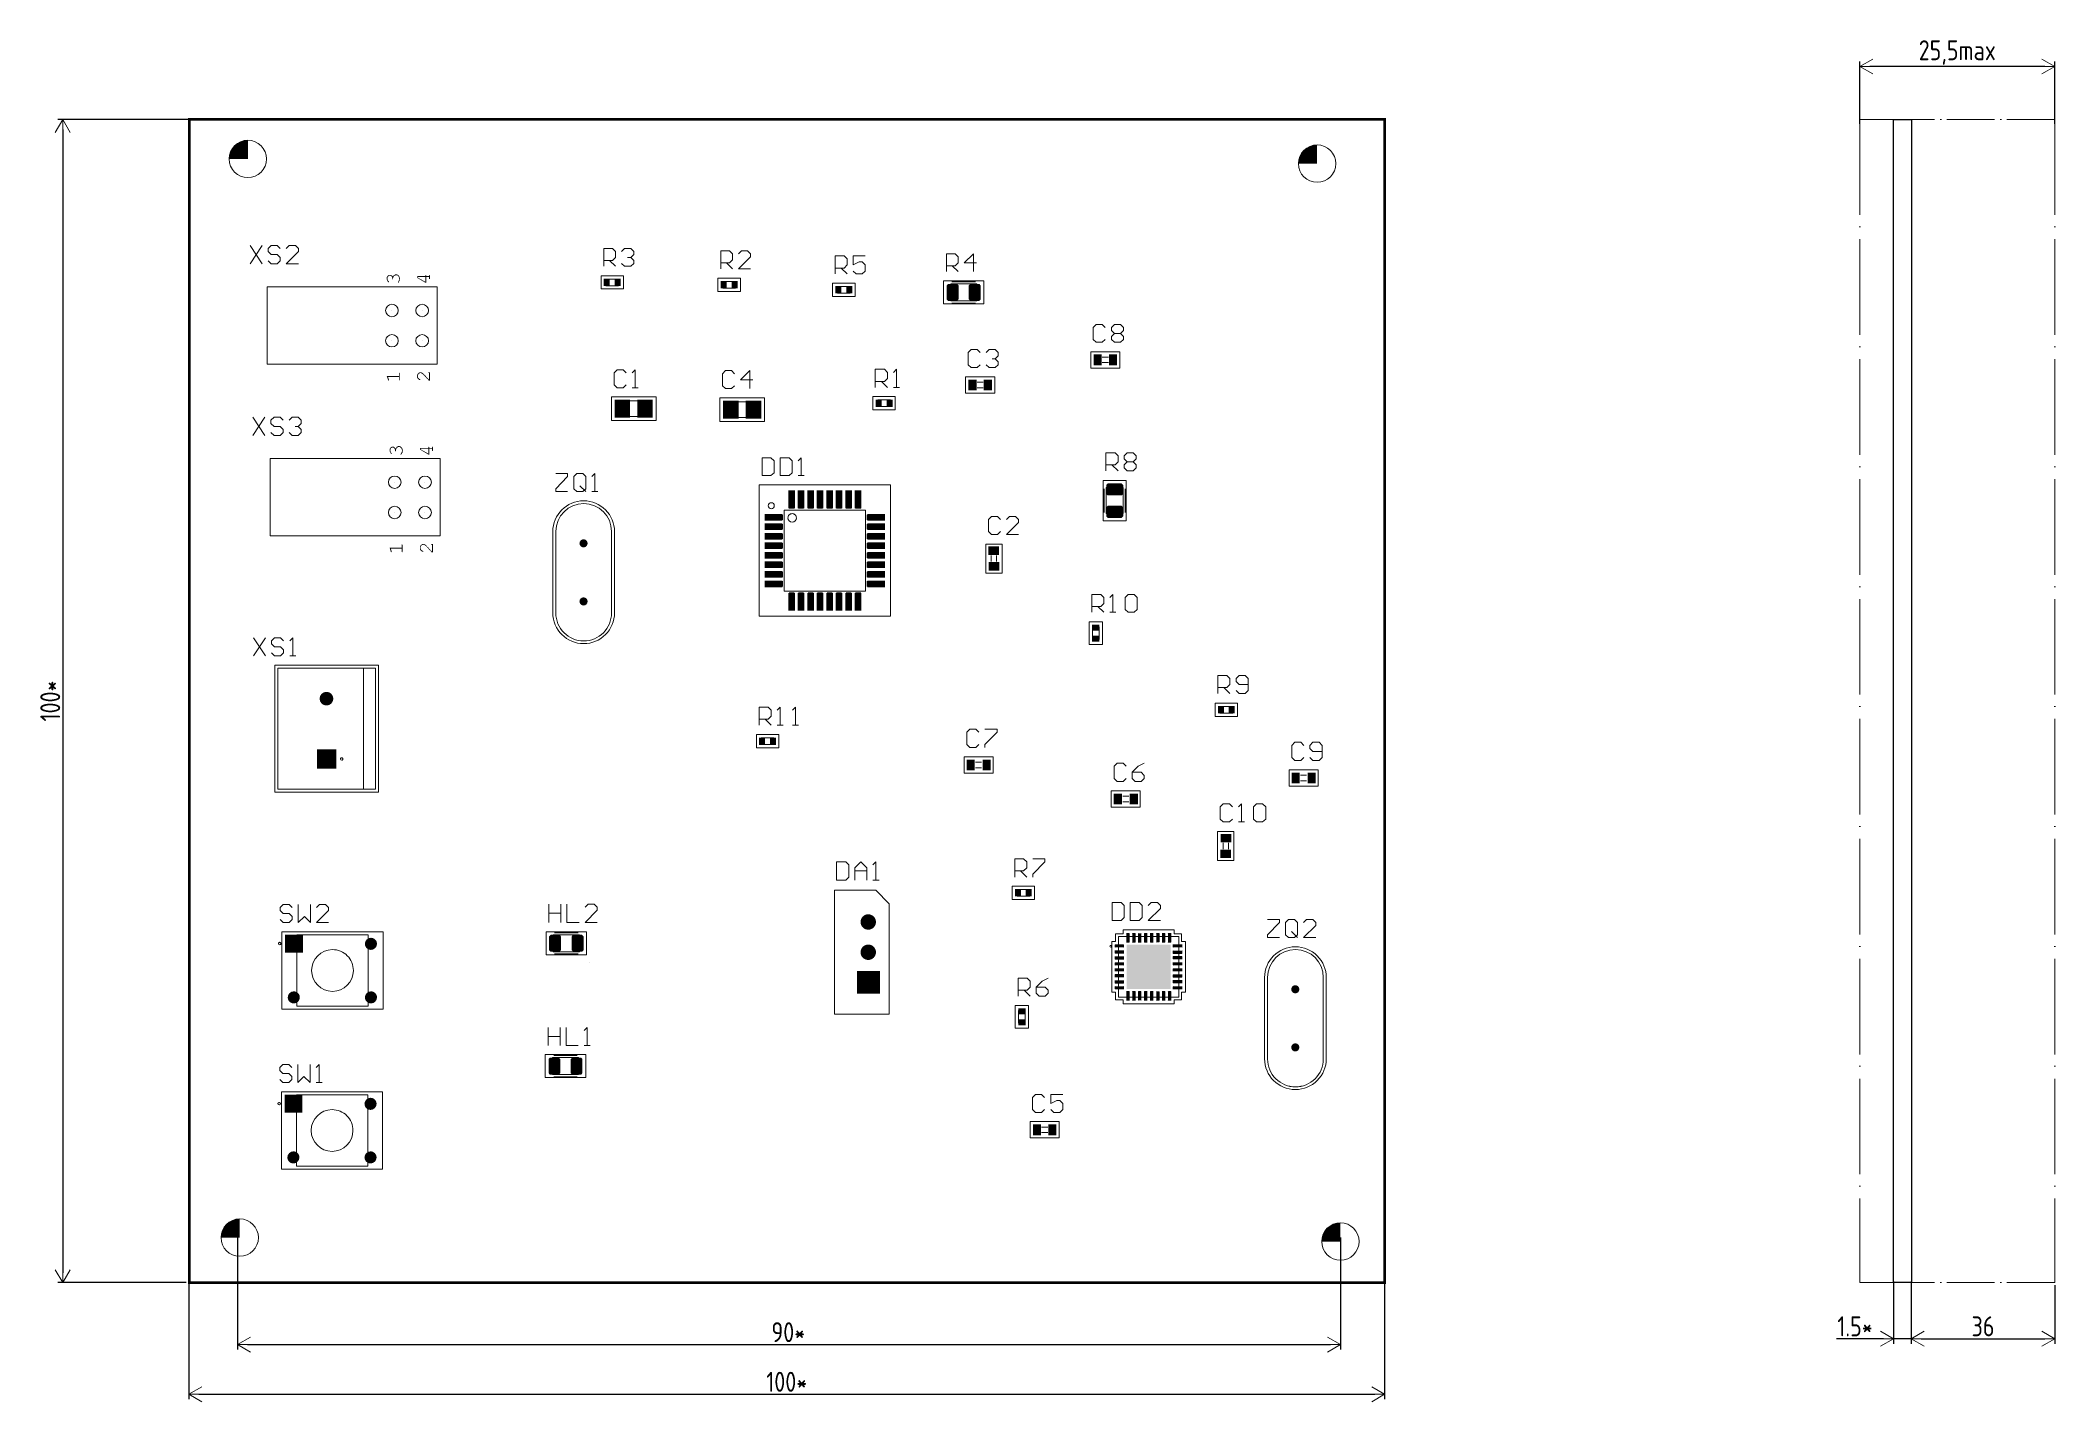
# Model space of a CAD drawing. Header units: inches. Extents: x 0 to 2654, y 0 to 957.
# Drawn here: x 2148 to 2654, y 609 to 951 of the extents above; entities that cross this region are included whole.
import ezdxf

# ---------------------------------------------------------------- set-up
doc = ezdxf.new("R2010")
doc.units = ezdxf.units.IN
doc.header["$MEASUREMENT"] = 0
doc.linetypes.add('ACAD_ISO04W100', pattern=[30, 24, -3, 0, -3])
doc.layers.add('Razmer', color=7, linetype='Continuous', lineweight=30)
doc.styles.get("Standard").update_dxf_attribs({"font": ''})
doc.styles.get('Standard').set_extended_font_data('GOST type A')
doc.dimstyles.new('ISO-25', dxfattribs={"dimtxt": 2.5, "dimasz": 2.5, "dimexe": 1.25, "dimexo": 0.625, "dimtad": 1, "dimtxsty": 'Standard', "dimcen": 2.5, "dimadec": 0, "dimazin": 0, "dimtfac": 1, "dimtmove": 0, "dimatfit": 3, "dimfxl": 1, "dimarcsym": 0})

msp = doc.modelspace()

# ---------------------------------------------------------------- blocks, each defined once
blk = doc.blocks.new('Arrow60')
at = {"lineweight": 9}
for q in [(-1.5, 0), (-1.3, 0.75), (-1.3, -0.75)]:
    blk.add_line((0, 0), q, dxfattribs=at)
blk = doc.blocks.new('*D121')
at = {"layer": 'Defpoints', "color": 0, "transparency": 16777216}
for p in [(2613.02, 640.15), (2617.52, 640.15), (2613.02, 625.15)]:
    blk.add_point(p, dxfattribs=at)
at = {"layer": 'Razmer', "color": 0, "lineweight": -2, "transparency": 16777216}
for p, q in [((2613.02, 639.53), (2613.02, 623.9)), ((2617.52, 639.53), (2617.52, 623.9)), ((2610.52, 625.15), (2598.72, 625.15)), ((2617.52, 625.15), (2613.02, 625.15)), ((2620.02, 625.15), (2622.52, 625.15))]:
    blk.add_line(p, q, dxfattribs=at)
at = {"layer": 'Razmer', "color": 0, "lineweight": -2, "transparency": 16777216, "xscale": 2.5, "yscale": 2.5, "zscale": 2.5}
blk.add_blockref('Arrow60', (2613.02, 625.15), dxfattribs=at)
at = {"layer": 'Razmer', "color": 0, "lineweight": -2, "transparency": 16777216, "xscale": 2.5, "yscale": 2.5, "zscale": 2.5, "rotation": 180}
blk.add_blockref('Arrow60', (2617.52, 625.15), dxfattribs=at)
at = {"layer": 'Razmer', "color": 0, "lineweight": 9, "transparency": 16777216, "insert": (2603.37, 628.28), "char_height": 3, "attachment_point": 5}
blk.add_mtext('{\\H1.66667x;1.5*}', dxfattribs=at)
blk = doc.blocks.new('*D122')
at = {"layer": 'Defpoints', "color": 0, "transparency": 16777216}
for p in [(2604.58, 944.51), (2604.58, 929.51), (2653.52, 929.51)]:
    blk.add_point(p, dxfattribs=at)
at = {"layer": 'Razmer', "color": 0, "lineweight": -2, "transparency": 16777216}
for p, q in [((2604.58, 930.13), (2604.58, 945.76)), ((2651.02, 944.51), (2607.08, 944.51)), ((2653.52, 930.13), (2653.52, 945.76))]:
    blk.add_line(p, q, dxfattribs=at)
at = {"layer": 'Razmer', "color": 0, "lineweight": -2, "transparency": 16777216, "xscale": 2.5, "yscale": 2.5, "zscale": 2.5, "rotation": 180}
blk.add_blockref('Arrow60', (2604.58, 944.51), dxfattribs=at)
at = {"layer": 'Razmer', "color": 0, "lineweight": -2, "transparency": 16777216, "xscale": 2.5, "yscale": 2.5, "zscale": 2.5}
blk.add_blockref('Arrow60', (2653.52, 944.51), dxfattribs=at)
at = {"layer": 'Razmer', "color": 0, "lineweight": 9, "transparency": 16777216, "insert": (2629.05, 948.01), "char_height": 3, "attachment_point": 5}
blk.add_mtext('{\\H1.66667x;25,5max}', dxfattribs=at)
blk = doc.blocks.new('*D123')
at = {"color": 0, "lineweight": -2, "transparency": 16777216}
for p, q in [((2186.27, 931.24), (2152.1, 931.24)), ((2153.35, 928.74), (2153.35, 641.74)), ((2184.38, 639.24), (2152.1, 639.24))]:
    blk.add_line(p, q, dxfattribs=at)
at = {"layer": 'Defpoints', "color": 0, "transparency": 16777216}
for p in [(2186.9, 931.24), (2153.35, 639.24), (2185.01, 639.24)]:
    blk.add_point(p, dxfattribs=at)
at = {"color": 0, "lineweight": -2, "transparency": 16777216, "xscale": 2.5, "yscale": 2.5, "zscale": 2.5}
for p, rotation in [((2153.35, 931.24), 90), ((2153.35, 639.24), 270)]:
    blk.add_blockref('Arrow60', p, dxfattribs=dict(at, rotation=rotation))
at = {"color": 0, "lineweight": 9, "transparency": 16777216, "insert": (2150.22, 785.24), "char_height": 3.5, "attachment_point": 5, "rotation": 90}
blk.add_mtext('{\\H1.42857x;100*}', dxfattribs=at)
blk = doc.blocks.new('*D124')
at = {"color": 0, "lineweight": -2, "transparency": 16777216}
for p, q in [((2185.01, 646.35), (2185.01, 609.98)), ((2485.27, 646.35), (2485.27, 609.98)), ((2187.51, 611.23), (2482.77, 611.23))]:
    blk.add_line(p, q, dxfattribs=at)
at = {"layer": 'Defpoints', "color": 0, "transparency": 16777216}
for p in [(2185.01, 646.98), (2485.27, 646.98), (2485.27, 611.23)]:
    blk.add_point(p, dxfattribs=at)
at = {"color": 0, "lineweight": -2, "transparency": 16777216, "xscale": 2.5, "yscale": 2.5, "zscale": 2.5, "rotation": 180}
blk.add_blockref('Arrow60', (2185.01, 611.23), dxfattribs=at)
at = {"color": 0, "lineweight": -2, "transparency": 16777216, "xscale": 2.5, "yscale": 2.5, "zscale": 2.5}
blk.add_blockref('Arrow60', (2485.27, 611.23), dxfattribs=at)
at = {"color": 0, "lineweight": 9, "transparency": 16777216, "insert": (2335.14, 614.36), "char_height": 3.5, "attachment_point": 5}
blk.add_mtext('{\\H1.42857x;100*}', dxfattribs=at)
blk = doc.blocks.new('*D125')
at = {"color": 0, "lineweight": -2, "transparency": 16777216}
for p, q in [((2197.28, 650.6), (2197.28, 622.43)), ((2474.18, 650.6), (2474.18, 622.43)), ((2199.78, 623.68), (2471.68, 623.68))]:
    blk.add_line(p, q, dxfattribs=at)
at = {"layer": 'Defpoints', "color": 0, "transparency": 16777216}
for p in [(2197.28, 651.23), (2474.18, 651.23), (2474.18, 623.68)]:
    blk.add_point(p, dxfattribs=at)
at = {"color": 0, "lineweight": -2, "transparency": 16777216, "xscale": 2.5, "yscale": 2.5, "zscale": 2.5, "rotation": 180}
blk.add_blockref('Arrow60', (2197.28, 623.68), dxfattribs=at)
at = {"color": 0, "lineweight": -2, "transparency": 16777216, "xscale": 2.5, "yscale": 2.5, "zscale": 2.5}
blk.add_blockref('Arrow60', (2474.18, 623.68), dxfattribs=at)
at = {"color": 0, "lineweight": 9, "transparency": 16777216, "insert": (2335.53, 626.81), "char_height": 3.5, "attachment_point": 5}
blk.add_mtext('{\\H1.42857x;90*}', dxfattribs=at)
blk = doc.blocks.new('*D126')
at = {"layer": 'Defpoints', "color": 0, "transparency": 16777216}
for p in [(2617.52, 639.24), (2653.52, 639.24), (2653.52, 625.15)]:
    blk.add_point(p, dxfattribs=at)
at = {"layer": 'Razmer', "color": 0, "lineweight": -2, "transparency": 16777216}
for p, q in [((2617.52, 638.61), (2617.52, 623.9)), ((2653.52, 638.61), (2653.52, 623.9)), ((2620.02, 625.15), (2651.02, 625.15))]:
    blk.add_line(p, q, dxfattribs=at)
at = {"layer": 'Razmer', "color": 0, "lineweight": -2, "transparency": 16777216, "xscale": 2.5, "yscale": 2.5, "zscale": 2.5, "rotation": 180}
blk.add_blockref('Arrow60', (2617.52, 625.15), dxfattribs=at)
at = {"layer": 'Razmer', "color": 0, "lineweight": -2, "transparency": 16777216, "xscale": 2.5, "yscale": 2.5, "zscale": 2.5}
blk.add_blockref('Arrow60', (2653.52, 625.15), dxfattribs=at)
at = {"layer": 'Razmer', "color": 0, "lineweight": 9, "transparency": 16777216, "insert": (2635.52, 628.28), "char_height": 3, "attachment_point": 5}
blk.add_mtext('{\\H1.66667x;36}', dxfattribs=at)

# ---------------------------------------------------------------- dimensions: what is measured, and where the dimension line sits
at = {"lineweight": 9}
dim = msp.add_linear_dim(base=(2153.34919, 639.23917), p1=(2186.8968, 931.24318), p2=(2185.00883, 639.23917), angle=90, text='{\\H1.42857x;100*}', dimstyle='ISO-25', override={"dimtxt": 3.5, "dimblk1": 'Arrow60', "dimblk2": 'Arrow60', "dimsah": 1}, dxfattribs=at)
dim.commit()
dim.dimension.update_dxf_attribs({"geometry": '*D123', "text_midpoint": (2150.2224, 785.24117)})
for base, p1, p2, text, picture, middle in [((2474.17574, 623.68019), (2197.27868, 651.2283), (2474.17574, 651.2283), '{\\H1.42857x;90*}', '*D125', (2335.52946, 623.68019)), ((2485.26708, 611.23036), (2185.00883, 646.97761), (2485.26708, 646.97761), '{\\H1.42857x;100*}', '*D124', (2335.13795, 611.23036))]:
    dim = msp.add_linear_dim(base=base, p1=p1, p2=p2, text=text, dimstyle='ISO-25', override={"dimtxt": 3.5, "dimblk1": 'Arrow60', "dimblk2": 'Arrow60', "dimsah": 1}, dxfattribs=at)
    dim.commit()
    dim.dimension.update_dxf_attribs({"geometry": picture, "text_midpoint": middle, "dimtype": 160})
at = {"layer": 'Razmer', "color": 7, "lineweight": 9}
for base, p1, p2, text, override, picture, middle in [((2604.57682, 944.50711), (2653.52162, 929.50711), (2604.57682, 929.50711), '{\\H1.66667x;25,5max}', {"dimtxt": 3, "dimasz": 2.5, "dimlfac": 0.5, "dimpost": 'max', "dimblk1": 'Arrow60', "dimblk2": 'Arrow60', "dimsah": 1, "dimfrac": 2}, '*D122', (2629.04922, 948.00917)), ((2613.02162, 625.15247), (2617.52162, 640.15247), (2613.02162, 640.15247), '{\\H1.66667x;1.5*}', {"dimtxt": 3, "dimasz": 2.5, "dimblk1": 'Arrow60', "dimblk2": 'Arrow60', "dimsah": 1, "dimfrac": 2}, '*D121', (2603.37052, 628.27927)), ((2653.52162, 625.15247), (2617.52162, 639.23917), (2653.52162, 639.23917), '{\\H1.66667x;<>}', {"dimtxt": 3, "dimasz": 2.5, "dimblk1": 'Arrow60', "dimblk2": 'Arrow60', "dimsah": 1, "dimfrac": 2}, '*D126', (2635.52162, 628.27927))]:
    dim = msp.add_linear_dim(base=base, p1=p1, p2=p2, angle=180, text=text, dimstyle='ISO-25', override=override, dxfattribs=at)
    dim.commit()
    dim.dimension.update_dxf_attribs({"geometry": picture, "text_midpoint": middle})

# ---------------------------------------------------------------- hatches: boundary and pattern name
at = {"lineweight": 9}
h = msp.add_hatch(color=256, dxfattribs=at)
h.dxf.hatch_style = 1
h.paths.add_polyline_path([(2199.83607, 921.30973), (2195.14857, 921.30973, -0.414213562), (2199.83607, 925.99723)])
h = msp.add_hatch(color=256, dxfattribs=at)
h.dxf.hatch_style = 1
h.paths.add_polyline_path([(2468.32517, 920.13605), (2463.63767, 920.13605, -0.414213562), (2468.32517, 924.82355)])
at = {"lineweight": 9, "transparency": 33554559}
for points in [[(2236.23611, 891.74544), (2236.23611, 891.74544), (2236.23611, 891.74544), (2236.23611, 891.74544), (2236.23611, 891.82151), (2236.31218, 891.82151), (2236.31218, 891.89783), (2236.3885, 891.97415), (2236.46481, 892.04848), (2236.46481, 892.12455), (2236.61522, 892.20087), (2236.61522, 892.20087), (2236.61522, 892.20087), (2236.69129, 892.20087), (2236.69129, 892.27694), (2236.7676, 892.27694), (2236.84392, 892.35301), (2236.99631, 892.35301), (2237.07238, 892.35301), (2237.07238, 892.35301), (2237.07238, 892.35301), (2237.07238, 892.35301), (2237.14845, 892.35301), (2237.14845, 892.35301), (2237.22477, 892.35301), (2237.2991, 892.27694), (2237.37542, 892.27694), (2237.45149, 892.27694), (2237.52756, 892.20087), (2237.52756, 892.20087), (2237.60387, 892.12455), (2237.68019, 892.04848), (2237.75626, 892.04848), (2237.75626, 892.04848), (2237.75626, 892.04848), (2237.75626, 891.97415), (2237.75626, 891.97415), (2237.83258, 891.97415), (2237.83258, 891.89783), (2237.83258, 891.89783), (2237.90691, 891.82151), (2237.90691, 891.74544), (2237.90691, 891.66937), (2237.98298, 891.59306), (2237.98298, 891.44067), (2237.98298, 891.36633), (2238.05905, 891.21395), (2238.05905, 891.21395), (2238.05905, 891.21395), (2238.05905, 891.21395), (2238.05905, 891.21395), (2237.98298, 891.13788), (2237.98298, 891.06156), (2237.98298, 890.98524), (2237.98298, 890.90917), (2237.98298, 890.75877), (2237.90691, 890.68245), (2237.90691, 890.68245), (2237.90691, 890.68245), (2237.90691, 890.68245), (2237.90691, 890.60613), (2237.83258, 890.60613), (2237.83258, 890.53006), (2237.83258, 890.45399), (2237.75626, 890.37768), (2237.68019, 890.30161), (2237.68019, 890.30161), (2237.68019, 890.22727), (2237.68019, 890.22727), (2237.60387, 890.22727), (2237.60387, 890.22727), (2237.60387, 890.22727), (2237.52756, 890.22727), (2237.52756, 890.22727), (2237.52756, 890.22727), (2237.52756, 890.30161), (2237.52756, 890.30161), (2237.45149, 890.30161), (2237.45149, 890.30161), (2237.45149, 890.37768), (2237.45149, 890.37768), (2237.52756, 890.37768), (2237.52756, 890.45399), (2237.52756, 890.45399), (2237.52756, 890.45399), (2237.52756, 890.45399), (2237.60387, 890.53006), (2237.60387, 890.53006), (2237.60387, 890.60613), (2237.68019, 890.60613), (2237.68019, 890.68245), (2237.75626, 890.8331), (2237.75626, 890.90917), (2237.83258, 891.06156), (2237.83258, 891.13788), (2237.83258, 891.29026), (2237.83258, 891.29026), (2237.83258, 891.29026), (2237.83258, 891.29026), (2237.83258, 891.29026), (2237.83258, 891.36633), (2237.83258, 891.36633), (2237.75626, 891.44067), (2237.75626, 891.59306), (2237.68019, 891.66937), (2237.68019, 891.74544), (2237.60387, 891.89783), (2237.60387, 891.89783), (2237.60387, 891.89783), (2237.52756, 891.89783), (2237.52756, 891.97415), (2237.45149, 891.97415), (2237.37542, 892.04848), (2237.2991, 892.12455), (2237.14845, 892.12455), (2237.14845, 892.12455), (2237.07238, 892.12455), (2237.07238, 892.12455), (2236.99631, 892.12455), (2236.99631, 892.12455), (2236.91999, 892.12455), (2236.91999, 892.12455), (2236.84392, 892.04848), (2236.7676, 892.04848), (2236.69129, 891.97415), (2236.69129, 891.97415), (2236.69129, 891.97415), (2236.61522, 891.97415), (2236.61522, 891.89783), (2236.54088, 891.89783), (2236.46481, 891.82151), (2236.46481, 891.74544), (2236.3885, 891.66937), (2236.3885, 891.66937), (2236.3885, 891.59306), (2236.3885, 891.59306), (2236.3885, 891.51674), (2236.31218, 891.44067), (2236.31218, 891.36633), (2236.31218, 891.29026), (2236.31218, 891.21395), (2236.31218, 891.21395), (2236.31218, 891.13788), (2236.31218, 891.13788), (2236.31218, 891.13788), (2236.23611, 891.06156), (2236.23611, 891.06156), (2236.23611, 891.06156), (2236.23611, 891.06156), (2236.16004, 891.06156), (2236.16004, 891.06156), (2236.16004, 891.06156), (2236.16004, 891.06156), (2236.08372, 891.06156), (2236.08372, 891.06156), (2236.08372, 891.06156), (2236.08372, 891.13788), (2236.08372, 891.13788), (2236.08372, 891.36633), (2236.08372, 891.36633), (2236.08372, 891.36633), (2236.08372, 891.36633), (2236.08372, 891.36633), (2236.08372, 891.44067), (2236.08372, 891.51674), (2236.00765, 891.59306), (2236.00765, 891.66937), (2235.93332, 891.74544), (2235.93332, 891.82151), (2235.93332, 891.82151), (2235.857, 891.82151), (2235.857, 891.89783), (2235.78068, 891.89783), (2235.70461, 891.97415), (2235.62854, 891.97415), (2235.55223, 891.97415), (2235.47591, 892.04848), (2235.47591, 892.04848), (2235.47591, 892.04848), (2235.47591, 891.97415), (2235.39984, 891.97415), (2235.39984, 891.97415), (2235.3255, 891.97415), (2235.24943, 891.89783), (2235.17312, 891.89783), (2235.09705, 891.82151), (2235.09705, 891.82151), (2235.09705, 891.82151), (2235.02073, 891.74544), (2235.02073, 891.66937), (2234.94441, 891.59306), (2234.94441, 891.51674), (2234.94441, 891.44067), (2234.86834, 891.29026), (2234.86834, 891.29026), (2234.86834, 891.29026), (2234.94441, 891.21395), (2234.94441, 891.13788), (2234.94441, 891.13788), (2234.94441, 891.06156), (2234.94441, 890.98524), (2235.02073, 890.90917), (2235.02073, 890.90917), (2235.02073, 890.8331), (2235.02073, 890.8331), (2235.02073, 890.75877), (2235.09705, 890.75877), (2235.09705, 890.68245), (2235.17312, 890.68245), (2235.17312, 890.60613), (2235.17312, 890.60613), (2235.24943, 890.60613), (2235.24943, 890.53006), (2235.24943, 890.53006), (2235.24943, 890.53006), (2235.24943, 890.53006), (2235.24943, 890.53006), (2235.24943, 890.45399), (2235.24943, 890.45399), (2235.24943, 890.45399), (2235.24943, 890.45399), (2235.24943, 890.37768), (2235.24943, 890.37768), (2235.17312, 890.37768), (2235.17312, 890.37768), (2235.17312, 890.37768), (2235.17312, 890.37768), (2235.09705, 890.37768), (2235.09705, 890.45399), (2235.09705, 890.45399), (2235.02073, 890.45399), (2234.94441, 890.53006), (2234.94441, 890.60613), (2234.94441, 890.60613), (2234.86834, 890.60613), (2234.86834, 890.60613), (2234.86834, 890.68245), (2234.86834, 890.68245), (2234.86834, 890.75877), (2234.79227, 890.8331), (2234.79227, 890.90917), (2234.71596, 891.06156), (2234.71596, 891.13788), (2234.71596, 891.29026), (2234.71596, 891.29026), (2234.71596, 891.29026), (2234.71596, 891.36633), (2234.71596, 891.36633), (2234.71596, 891.44067), (2234.71596, 891.44067), (2234.71596, 891.51674), (2234.71596, 891.66937), (2234.79227, 891.74544), (2234.86834, 891.89783), (2234.86834, 891.89783), (2234.94441, 891.97415), (2234.94441, 891.97415), (2234.94441, 891.97415), (2234.94441, 891.97415), (2235.02073, 892.04848), (2235.09705, 892.12455), (2235.17312, 892.12455), (2235.24943, 892.20087), (2235.39984, 892.20087), (2235.47591, 892.20087), (2235.47591, 892.20087), (2235.55223, 892.20087), (2235.55223, 892.20087), (2235.55223, 892.20087), (2235.62854, 892.20087), (2235.70461, 892.20087), (2235.78068, 892.20087), (2235.857, 892.12455), (2235.93332, 892.12455), (2235.93332, 892.12455), (2235.93332, 892.04848), (2236.00765, 892.04848), (2236.00765, 891.97415), (2236.08372, 891.97415), (2236.16004, 891.89783), (2236.16004, 891.82151)], [(2378.28375, 889.54934), (2377.90464, 889.93043), (2375.62428, 889.93043), (2375.32149, 889.54934), (2375.32149, 886.05559), (2375.62428, 885.67673), (2377.90464, 885.67673), (2378.28375, 886.05559)], [(2383.82915, 889.54934), (2383.52635, 889.93043), (2381.246, 889.93043), (2380.86689, 889.54934), (2380.86689, 886.05559), (2381.246, 885.67673), (2383.52635, 885.67673), (2383.82915, 886.05559)], [(2234.71596, 866.83203), (2237.75453, 866.83203), (2237.75453, 867.66656), (2237.8306, 867.66656), (2237.8306, 867.66656), (2237.8306, 867.66656), (2237.90691, 867.66656), (2237.90691, 867.66656), (2237.90691, 867.66656), (2237.90691, 867.66656), (2237.90691, 867.59025), (2237.90691, 867.59025), (2237.98298, 867.51393), (2237.98298, 865.84337), (2237.98298, 865.84337), (2237.98298, 865.84337), (2237.90691, 865.84337), (2237.90691, 865.76705), (2237.90691, 865.76705), (2237.90691, 865.76705), (2237.90691, 865.76705), (2237.90691, 865.69272), (2237.8306, 865.69272), (2237.8306, 865.69272), (2237.8306, 865.69272), (2237.75453, 865.76705), (2237.75453, 865.76705), (2237.75453, 865.76705), (2237.75453, 865.76705), (2237.75453, 865.84337), (2237.75453, 865.84337), (2237.75453, 866.60332), (2235.02073, 866.60332), (2235.24745, 865.91969), (2235.24745, 865.91969), (2235.24745, 865.84337), (2235.24745, 865.84337), (2235.24745, 865.84337), (2235.24745, 865.84337), (2235.24745, 865.76705), (2235.24745, 865.76705), (2235.24745, 865.76705), (2235.24745, 865.76705), (2235.17138, 865.76705), (2235.17138, 865.69272), (2235.17138, 865.69272), (2235.17138, 865.69272), (2235.09506, 865.69272), (2235.09506, 865.69272), (2235.09506, 865.76705), (2235.09506, 865.76705), (2235.09506, 865.76705), (2235.02073, 865.76705), (2235.02073, 865.84337)], [(2245.35331, 865.91969), (2245.35331, 867.59025), (2245.27699, 867.59025), (2245.27699, 867.59025), (2245.27699, 867.59025), (2245.20092, 867.59025), (2245.20092, 867.59025), (2245.12659, 867.59025), (2245.12659, 867.59025), (2245.12659, 867.59025), (2245.12659, 867.66656), (2245.12659, 867.66656), (2245.12659, 867.66656), (2245.12659, 867.66656), (2245.12659, 867.74263), (2245.12659, 867.74263), (2245.12659, 867.74263), (2245.20092, 867.74263), (2245.20092, 867.74263), (2245.27699, 867.74263), (2245.58202, 867.74263), (2245.58202, 865.69272), (2245.20092, 865.69272), (2245.20092, 865.69272), (2245.20092, 865.76705), (2245.20092, 865.76705), (2245.12659, 865.84337), (2245.05052, 865.91969), (2245.05052, 865.99576), (2244.9742, 866.07207), (2244.89788, 866.14814), (2244.74575, 866.22421), (2244.66943, 866.30053), (2244.51902, 866.52725), (2244.29032, 866.75596), (2244.06161, 866.98268), (2244.06161, 866.98268), (2244.06161, 866.98268), (2243.98554, 867.05875), (2243.98554, 867.05875), (2243.91121, 867.13482), (2243.83514, 867.21114), (2243.75882, 867.28745), (2243.68275, 867.28745), (2243.60644, 867.36352), (2243.60644, 867.36352), (2243.60644, 867.36352), (2243.60644, 867.43959), (2243.53012, 867.43959), (2243.45405, 867.51393), (2243.45405, 867.51393), (2243.37798, 867.51393), (2243.37798, 867.51393), (2243.37798, 867.51393), (2243.37798, 867.51393), (2243.30166, 867.51393), (2243.30166, 867.59025), (2243.22733, 867.59025), (2243.22733, 867.59025), (2243.15101, 867.59025), (2243.15101, 867.59025), (2243.07494, 867.51393), (2242.99887, 867.51393), (2242.92255, 867.51393), (2242.84648, 867.43959), (2242.77017, 867.43959), (2242.69385, 867.36352), (2242.69385, 867.36352), (2242.69385, 867.28745), (2242.61951, 867.21114), (2242.61951, 867.21114), (2242.54344, 867.13482), (2242.54344, 866.98268), (2242.54344, 866.90636), (2242.46737, 866.83203), (2242.46737, 866.83203), (2242.46737, 866.75596), (2242.46737, 866.75596), (2242.46737, 866.75596), (2242.54344, 866.67964), (2242.54344, 866.60332), (2242.54344, 866.52725), (2242.54344, 866.45118), (2242.61951, 866.37487), (2242.69385, 866.30053), (2242.69385, 866.30053), (2242.69385, 866.30053), (2242.69385, 866.22421), (2242.77017, 866.22421), (2242.84648, 866.14814), (2242.92255, 866.07207), (2242.99887, 866.07207), (2243.07494, 866.07207), (2243.07494, 866.07207), (2243.07494, 865.99576), (2243.07494, 865.99576), (2243.15101, 865.99576), (2243.15101, 865.99576), (2243.15101, 865.99576), (2243.15101, 865.99576), (2243.15101, 865.91969), (2243.15101, 865.91969), (2243.15101, 865.91969), (2243.15101, 865.91969), (2243.15101, 865.84337), (2243.15101, 865.84337), (2243.15101, 865.84337), (2243.15101, 865.84337), (2243.07494, 865.84337), (2243.07494, 865.84337), (2243.07494, 865.84337), (2243.07494, 865.84337), (2242.99887, 865.84337), (2242.99887, 865.84337), (2242.92255, 865.84337), (2242.84648, 865.84337), (2242.84648, 865.91969), (2242.77017, 865.91969), (2242.69385, 865.99576), (2242.69385, 865.99576), (2242.69385, 865.99576), (2242.61951, 866.07207), (2242.54344, 866.07207), (2242.54344, 866.14814), (2242.46737, 866.22421), (2242.39106, 866.30053), (2242.39106, 866.30053), (2242.39106, 866.30053), (2242.39106, 866.37487), (2242.39106, 866.37487), (2242.31474, 866.45118), (2242.31474, 866.52725), (2242.31474, 866.60332), (2242.31474, 866.67964), (2242.31474, 866.83203), (2242.31474, 866.83203), (2242.31474, 866.83203), (2242.31474, 866.83203), (2242.31474, 866.83203), (2242.31474, 866.90636), (2242.31474, 866.90636), (2242.31474, 867.05875), (2242.39106, 867.13482), (2242.39106, 867.28745), (2242.46737, 867.28745), (2242.46737, 867.36352), (2242.54344, 867.43959), (2242.54344, 867.51393), (2242.54344, 867.51393), (2242.54344, 867.51393), (2242.61951, 867.51393), (2242.61951, 867.51393), (2242.69385, 867.59025), (2242.77017, 867.66656), (2242.84648, 867.66656), (2242.92255, 867.74263), (2243.07494, 867.74263), (2243.15101, 867.74263), (2243.22733, 867.74263), (2243.22733, 867.74263), (2243.22733, 867.74263), (2243.22733, 867.74263), (2243.30166, 867.74263), (2243.30166, 867.74263), (2243.37798, 867.74263), (2243.45405, 867.74263), (2243.45405, 867.74263), (2243.45405, 867.74263), (2243.53012, 867.66656), (2243.53012, 867.66656), (2243.60644, 867.66656), (2243.60644, 867.66656), (2243.68275, 867.59025), (2243.75882, 867.59025), (2243.75882, 867.59025), (2243.75882, 867.51393), (2243.75882, 867.51393), (2243.83514, 867.43959), (2243.91121, 867.43959), (2243.98554, 867.36352), (2244.06161, 867.21114), (2244.13793, 867.13482), (2244.21425, 867.13482), (2244.21425, 867.13482), (2244.21425, 867.05875), (2244.29032, 866.98268), (2244.36639, 866.98268), (2244.44271, 866.90636), (2244.51902, 866.83203), (2244.59336, 866.67964), (2244.66943, 866.60332), (2244.74575, 866.52725), (2244.9742, 866.30053), (2245.12659, 866.14814), (2245.20092, 865.99576)], [(2236.94974, 848.63481), (2236.94974, 848.63481), (2236.94974, 848.63481), (2236.94974, 848.63481), (2236.94974, 848.71088), (2237.02605, 848.71088), (2237.02605, 848.7872), (2237.10039, 848.86351), (2237.17646, 848.93958), (2237.17646, 849.01392), (2237.32885, 849.09024), (2237.32885, 849.09024), (2237.32885, 849.09024), (2237.40492, 849.09024), (2237.40492, 849.16631), (2237.48123, 849.16631), (2237.55755, 849.24238), (2237.70795, 849.24238), (2237.78402, 849.24238), (2237.78402, 849.24238), (2237.78402, 849.24238), (2237.78402, 849.24238), (2237.86034, 849.24238), (2237.86034, 849.24238), (2237.93666, 849.24238), (2238.01273, 849.16631), (2238.08905, 849.16631), (2238.16512, 849.16631), (2238.24119, 849.09024), (2238.24119, 849.09024), (2238.3175, 849.01392), (2238.39184, 848.93958), (2238.46816, 848.93958), (2238.46816, 848.93958), (2238.46816, 848.93958), (2238.46816, 848.86351), (2238.46816, 848.86351), (2238.54422, 848.86351), (2238.54422, 848.7872), (2238.54422, 848.7872), (2238.62029, 848.71088), (2238.62029, 848.63481), (2238.62029, 848.55874), (2238.69661, 848.48242), (2238.69661, 848.33177), (2238.69661, 848.2557), (2238.77293, 848.10331), (2238.77293, 848.10331), (2238.77293, 848.10331), (2238.77293, 848.10331), (2238.77293, 848.10331), (2238.69661, 848.02724), (2238.69661, 847.95093), (2238.69661, 847.87461), (2238.69661, 847.79854), (2238.69661, 847.64813), (2238.62029, 847.57182), (2238.62029, 847.57182), (2238.62029, 847.57182), (2238.62029, 847.57182), (2238.62029, 847.4955), (2238.54422, 847.4955), (2238.54422, 847.41943), (2238.54422, 847.34336), (2238.46816, 847.26704), (2238.39184, 847.19097), (2238.39184, 847.19097), (2238.39184, 847.11664), (2238.39184, 847.11664), (2238.3175, 847.11664), (2238.3175, 847.11664), (2238.3175, 847.11664), (2238.24119, 847.11664), (2238.24119, 847.11664), (2238.24119, 847.11664), (2238.24119, 847.19097), (2238.24119, 847.19097), (2238.16512, 847.19097), (2238.16512, 847.19097), (2238.16512, 847.26704), (2238.16512, 847.26704), (2238.24119, 847.26704), (2238.24119, 847.34336), (2238.24119, 847.34336), (2238.24119, 847.34336), (2238.24119, 847.34336), (2238.3175, 847.41943), (2238.3175, 847.41943), (2238.3175, 847.4955), (2238.39184, 847.4955), (2238.39184, 847.57182), (2238.46816, 847.7242), (2238.46816, 847.79854), (2238.54422, 847.95093), (2238.54422, 848.02724), (2238.54422, 848.17963), (2238.54422, 848.17963), (2238.54422, 848.17963), (2238.54422, 848.17963), (2238.54422, 848.17963), (2238.54422, 848.2557), (2238.54422, 848.2557), (2238.46816, 848.33177), (2238.46816, 848.48242), (2238.39184, 848.55874), (2238.39184, 848.63481), (2238.3175, 848.7872), (2238.3175, 848.7872), (2238.3175, 848.7872), (2238.24119, 848.7872), (2238.24119, 848.86351), (2238.16512, 848.86351), (2238.08905, 848.93958), (2238.01273, 849.01392), (2237.86034, 849.01392), (2237.86034, 849.01392), (2237.78402, 849.01392), (2237.78402, 849.01392), (2237.70795, 849.01392), (2237.70795, 849.01392), (2237.63362, 849.01392), (2237.63362, 849.01392), (2237.55755, 848.93958), (2237.48123, 848.93958), (2237.40492, 848.86351), (2237.40492, 848.86351), (2237.40492, 848.86351), (2237.32885, 848.86351), (2237.32885, 848.7872), (2237.25278, 848.7872), (2237.17646, 848.71088), (2237.17646, 848.63481), (2237.10039, 848.55874), (2237.10039, 848.55874), (2237.10039, 848.48242), (2237.10039, 848.48242), (2237.10039, 848.4061), (2237.02605, 848.33177), (2237.02605, 848.2557), (2237.02605, 848.17963), (2237.02605, 848.10331), (2237.02605, 848.10331), (2237.02605, 848.02724), (2237.02605, 848.02724), (2237.02605, 848.02724), (2236.94974, 847.95093), (2236.94974, 847.95093), (2236.94974, 847.95093), (2236.94974, 847.95093), (2236.87342, 847.95093), (2236.87342, 847.95093), (2236.87342, 847.95093), (2236.87342, 847.95093), (2236.79735, 847.95093), (2236.79735, 847.95093), (2236.79735, 847.95093), (2236.79735, 848.02724), (2236.79735, 848.02724), (2236.79735, 848.2557), (2236.79735, 848.2557), (2236.79735, 848.2557), (2236.79735, 848.2557), (2236.79735, 848.2557), (2236.79735, 848.33177), (2236.79735, 848.4061), (2236.72128, 848.48242), (2236.72128, 848.55874), (2236.64496, 848.63481), (2236.64496, 848.71088), (2236.64496, 848.71088), (2236.56865, 848.71088), (2236.56865, 848.7872), (2236.49258, 848.7872), (2236.41824, 848.86351), (2236.34217, 848.86351), (2236.26585, 848.86351), (2236.18978, 848.93958), (2236.18978, 848.93958), (2236.18978, 848.93958), (2236.18978, 848.86351), (2236.11347, 848.86351), (2236.11347, 848.86351), (2236.03715, 848.86351), (2235.96108, 848.7872), (2235.88501, 848.7872), (2235.80869, 848.71088), (2235.80869, 848.71088), (2235.80869, 848.71088), (2235.73436, 848.63481), (2235.73436, 848.55874), (2235.65804, 848.48242), (2235.65804, 848.4061), (2235.65804, 848.33177), (2235.58197, 848.17963), (2235.58197, 848.17963), (2235.58197, 848.17963), (2235.65804, 848.10331), (2235.65804, 848.02724), (2235.65804, 848.02724), (2235.65804, 847.95093), (2235.65804, 847.87461), (2235.73436, 847.79854), (2235.73436, 847.79854), (2235.73436, 847.7242), (2235.73436, 847.7242), (2235.73436, 847.64813), (2235.80869, 847.64813), (2235.80869, 847.57182), (2235.88501, 847.57182), (2235.88501, 847.4955), (2235.88501, 847.4955), (2235.96108, 847.4955), (2235.96108, 847.41943), (2235.96108, 847.41943), (2235.96108, 847.41943), (2235.96108, 847.41943), (2235.96108, 847.41943), (2235.96108, 847.34336), (2235.96108, 847.34336), (2235.96108, 847.34336), (2235.96108, 847.34336), (2235.96108, 847.26704), (2235.96108, 847.26704), (2235.88501, 847.26704), (2235.88501, 847.26704), (2235.88501, 847.26704), (2235.88501, 847.26704), (2235.80869, 847.26704), (2235.80869, 847.34336), (2235.80869, 847.34336), (2235.73436, 847.34336), (2235.65804, 847.41943), (2235.65804, 847.4955), (2235.65804, 847.4955), (2235.58197, 847.4955), (2235.58197, 847.4955), (2235.58197, 847.57182), (2235.58197, 847.57182), (2235.58197, 847.64813), (2235.5059, 847.7242), (2235.5059, 847.79854), (2235.42958, 847.95093), (2235.42958, 848.02724), (2235.42958, 848.17963), (2235.42958, 848.17963), (2235.42958, 848.17963), (2235.42958, 848.2557), (2235.42958, 848.2557), (2235.42958, 848.33177), (2235.42958, 848.33177), (2235.42958, 848.4061), (2235.42958, 848.55874), (2235.5059, 848.63481), (2235.58197, 848.7872), (2235.58197, 848.7872), (2235.65804, 848.86351), (2235.65804, 848.86351), (2235.65804, 848.86351), (2235.65804, 848.86351), (2235.73436, 848.93958), (2235.80869, 849.01392), (2235.88501, 849.01392), (2235.96108, 849.09024), (2236.11347, 849.09024), (2236.18978, 849.09024), (2236.18978, 849.09024), (2236.26585, 849.09024), (2236.26585, 849.09024), (2236.26585, 849.09024), (2236.34217, 849.09024), (2236.41824, 849.09024), (2236.49258, 849.09024), (2236.56865, 849.01392), (2236.64496, 849.01392), (2236.64496, 849.01392), (2236.64496, 848.93958), (2236.72128, 848.93958), (2236.72128, 848.86351), (2236.79735, 848.86351), (2236.79735, 848.7872), (2236.87342, 848.71088)], [(2419.24523, 836.83024), (2419.62607, 837.21108), (2419.62607, 839.48945), (2419.24523, 839.86856), (2415.75148, 839.86856), (2415.37039, 839.48945), (2415.37039, 837.21108), (2415.75148, 836.83024)], [(2419.24523, 831.20852), (2419.62607, 831.58961), (2419.62607, 833.86798), (2419.24523, 834.24709), (2415.75148, 834.24709), (2415.37039, 833.86798), (2415.37039, 831.58961), (2415.75148, 831.20852)], [(2235.42958, 823.72139), (2238.46816, 823.72139), (2238.46816, 824.55593), (2238.54422, 824.55593), (2238.54422, 824.55593), (2238.54422, 824.55593), (2238.62029, 824.55593), (2238.62029, 824.55593), (2238.62029, 824.55593), (2238.62029, 824.55593), (2238.62029, 824.47961), (2238.62029, 824.47961), (2238.69661, 824.40329), (2238.69661, 822.73274), (2238.69661, 822.73274), (2238.69661, 822.73274), (2238.62029, 822.73274), (2238.62029, 822.65642), (2238.62029, 822.65642), (2238.62029, 822.65642), (2238.62029, 822.65642), (2238.62029, 822.58208), (2238.54422, 822.58208), (2238.54422, 822.58208), (2238.54422, 822.58208), (2238.46816, 822.65642), (2238.46816, 822.65642), (2238.46816, 822.65642), (2238.46816, 822.65642), (2238.46816, 822.73274), (2238.46816, 822.73274), (2238.46816, 823.49269), (2235.73436, 823.49269), (2235.96108, 822.80905), (2235.96108, 822.80905), (2235.96108, 822.73274), (2235.96108, 822.73274), (2235.96108, 822.73274), (2235.96108, 822.73274), (2235.96108, 822.65642), (2235.96108, 822.65642), (2235.96108, 822.65642), (2235.96108, 822.65642), (2235.88501, 822.65642), (2235.88501, 822.58208), (2235.88501, 822.58208), (2235.88501, 822.58208), (2235.80869, 822.58208), (2235.80869, 822.58208), (2235.80869, 822.65642), (2235.80869, 822.65642), (2235.80869, 822.65642), (2235.73436, 822.65642), (2235.73436, 822.73274)], [(2246.06496, 822.80905), (2246.06496, 824.47961), (2245.98889, 824.47961), (2245.98889, 824.47961), (2245.98889, 824.47961), (2245.91282, 824.47961), (2245.91282, 824.47961), (2245.83848, 824.47961), (2245.83848, 824.47961), (2245.83848, 824.47961), (2245.83848, 824.55593), (2245.83848, 824.55593), (2245.83848, 824.55593), (2245.83848, 824.55593), (2245.83848, 824.632), (2245.83848, 824.632), (2245.83848, 824.632), (2245.91282, 824.632), (2245.91282, 824.632), (2245.98889, 824.632), (2246.29366, 824.632), (2246.29366, 822.58208), (2245.91282, 822.58208), (2245.91282, 822.58208), (2245.91282, 822.65642), (2245.91282, 822.65642), (2245.83848, 822.73274), (2245.76217, 822.80905), (2245.76217, 822.88512), (2245.6861, 822.96144), (2245.60978, 823.03751), (2245.45739, 823.11358), (2245.38132, 823.1899), (2245.23067, 823.41662), (2245.00221, 823.64532), (2244.77351, 823.87205), (2244.77351, 823.87205), (2244.77351, 823.87205), (2244.69719, 823.94812), (2244.69719, 823.94812), (2244.62286, 824.02419), (2244.54679, 824.1005), (2244.47072, 824.17682), (2244.3944, 824.17682), (2244.31808, 824.25289), (2244.31808, 824.25289), (2244.31808, 824.25289), (2244.31808, 824.32896), (2244.24201, 824.32896), (2244.16594, 824.40329), (2244.16594, 824.40329), (2244.08962, 824.40329), (2244.08962, 824.40329), (2244.08962, 824.40329), (2244.08962, 824.40329), (2244.01356, 824.40329), (2244.01356, 824.47961), (2243.93922, 824.47961), (2243.93922, 824.47961), (2243.8629, 824.47961), (2243.8629, 824.47961), (2243.78659, 824.40329), (2243.71052, 824.40329), (2243.63445, 824.40329), (2243.55813, 824.32896), (2243.48181, 824.32896), (2243.40574, 824.25289), (2243.40574, 824.25289), (2243.40574, 824.17682), (2243.33141, 824.1005), (2243.33141, 824.1005), (2243.25534, 824.02419), (2243.25534, 823.87205), (2243.25534, 823.79573), (2243.17902, 823.72139), (2243.17902, 823.72139), (2243.17902, 823.64532), (2243.17902, 823.64532), (2243.17902, 823.64532), (2243.25534, 823.56901), (2243.25534, 823.49269), (2243.25534, 823.41662), (2243.25534, 823.34055), (2243.33141, 823.26423), (2243.40574, 823.1899), (2243.40574, 823.1899), (2243.40574, 823.1899), (2243.40574, 823.11358), (2243.48181, 823.11358), (2243.55813, 823.03751), (2243.63445, 822.96144), (2243.71052, 822.96144), (2243.78659, 822.96144), (2243.78659, 822.96144), (2243.78659, 822.88512), (2243.78659, 822.88512), (2243.8629, 822.88512), (2243.8629, 822.88512), (2243.8629, 822.88512), (2243.8629, 822.88512), (2243.8629, 822.80905), (2243.8629, 822.80905), (2243.8629, 822.80905), (2243.8629, 822.80905), (2243.8629, 822.73274), (2243.8629, 822.73274), (2243.8629, 822.73274), (2243.8629, 822.73274), (2243.78659, 822.73274), (2243.78659, 822.73274), (2243.78659, 822.73274), (2243.78659, 822.73274), (2243.71052, 822.73274), (2243.71052, 822.73274), (2243.63445, 822.73274), (2243.55813, 822.73274), (2243.55813, 822.80905), (2243.48181, 822.80905), (2243.40574, 822.88512), (2243.40574, 822.88512), (2243.40574, 822.88512), (2243.33141, 822.96144), (2243.25534, 822.96144), (2243.25534, 823.03751), (2243.17902, 823.11358), (2243.10295, 823.1899), (2243.10295, 823.1899), (2243.10295, 823.1899), (2243.10295, 823.26423), (2243.10295, 823.26423), (2243.02663, 823.34055), (2243.02663, 823.41662), (2243.02663, 823.49269), (2243.02663, 823.56901), (2243.02663, 823.72139), (2243.02663, 823.72139), (2243.02663, 823.72139), (2243.02663, 823.72139), (2243.02663, 823.72139), (2243.02663, 823.79573), (2243.02663, 823.79573), (2243.02663, 823.94812), (2243.10295, 824.02419), (2243.10295, 824.17682), (2243.17902, 824.17682), (2243.17902, 824.25289), (2243.25534, 824.32896), (2243.25534, 824.40329), (2243.25534, 824.40329), (2243.25534, 824.40329), (2243.33141, 824.40329), (2243.33141, 824.40329), (2243.40574, 824.47961), (2243.48181, 824.55593), (2243.55813, 824.55593), (2243.63445, 824.632), (2243.78659, 824.632), (2243.8629, 824.632), (2243.93922, 824.632), (2243.93922, 824.632), (2243.93922, 824.632), (2243.93922, 824.632), (2244.01356, 824.632), (2244.01356, 824.632), (2244.08962, 824.632), (2244.16594, 824.632), (2244.16594, 824.632), (2244.16594, 824.632), (2244.24201, 824.55593), (2244.24201, 824.55593), (2244.31808, 824.55593), (2244.31808, 824.55593), (2244.3944, 824.47961), (2244.47072, 824.47961), (2244.47072, 824.47961), (2244.47072, 824.40329), (2244.47072, 824.40329), (2244.54679, 824.32896), (2244.62286, 824.32896), (2244.69719, 824.25289), (2244.77351, 824.1005), (2244.84983, 824.02419), (2244.92589, 824.02419), (2244.92589, 824.02419), (2244.92589, 823.94812), (2245.00221, 823.87205), (2245.07828, 823.87205), (2245.15435, 823.79573), (2245.23067, 823.72139), (2245.305, 823.56901), (2245.38132, 823.49269), (2245.45739, 823.41662), (2245.6861, 823.1899), (2245.83848, 823.03751), (2245.91282, 822.88512)], [(2285.15357, 824.82221, 0.413727586), (2284.12775, 825.84779), (2284.12775, 825.84779, 0.413492674), (2283.1039, 824.82221), (2283.1039, 824.82221, 0.413677766), (2284.12948, 823.79614), (2284.12948, 823.79614, 0.413342672)], [(2285.15357, 824.82221, 0.413727586), (2284.12775, 825.84779), (2284.12775, 825.84779, 0.413492674), (2283.1039, 824.82221), (2283.1039, 824.82221, 0.413677766), (2284.12948, 823.79614), (2284.12948, 823.79614, 0.413342672)], [(2285.15357, 810.23741, 0.413718296), (2284.12775, 811.26349), (2284.12775, 811.26349, 0.413483137), (2283.1039, 810.23741), (2283.1039, 810.23741, 0.413777625), (2284.12948, 809.21184), (2284.12948, 809.21184, 0.413442754)], [(2285.15357, 810.23741, 0.413718296), (2284.12775, 811.26349), (2284.12775, 811.26349, 0.413483137), (2283.1039, 810.23741), (2283.1039, 810.23741, 0.413777625), (2284.12948, 809.21184), (2284.12948, 809.21184, 0.413442754)], [(2221.28824, 785.8285, 0.414619616), (2219.57853, 787.53821), (2219.57853, 787.53821, 0.414406879), (2217.87066, 785.8285), (2217.87066, 785.8285, 0.414468611), (2219.58027, 784.11879), (2219.58027, 784.11879, 0.41434056)], [(2221.28824, 785.8285, 0.414619616), (2219.57853, 787.53821), (2219.57853, 787.53821, 0.414406879), (2217.87066, 785.8285), (2217.87066, 785.8285, 0.414468611), (2219.58027, 784.11879), (2219.58027, 784.11879, 0.41434056)], [(2221.28824, 770.63639, 0.414565284), (2219.57853, 772.34609), (2219.57853, 772.34609, 0.414352522), (2217.87066, 770.63639), (2217.87066, 770.63639, 0.414522943), (2219.58027, 768.92668), (2219.58027, 768.92668, 0.414394912)], [(2221.28824, 770.63639, 0.414565284), (2219.57853, 772.34609), (2219.57853, 772.34609, 0.414352522), (2217.87066, 770.63639), (2217.87066, 770.63639, 0.414522943), (2219.58027, 768.92668), (2219.58027, 768.92668, 0.414394912)], [(2357.55396, 729.77552, 0.414551945), (2355.61579, 731.71368), (2355.61579, 731.71368, 0.414203466), (2353.67912, 729.7775), (2353.67912, 729.7775, 0.414498953), (2355.61753, 727.83909), (2355.61753, 727.83909, 0.414203507)], [(2357.55396, 729.77552, 0.414551945), (2355.61579, 731.71368), (2355.61579, 731.71368, 0.414203466), (2353.67912, 729.7775), (2353.67912, 729.7775, 0.414498953), (2355.61753, 727.83909), (2355.61753, 727.83909, 0.414203507)], [(2212.89401, 724.28958, 0.414425428), (2211.37385, 725.80973), (2211.37385, 725.80973, 0.413987269), (2209.85568, 724.29156), (2209.85568, 724.29156, 0.41442541), (2211.37559, 722.77116), (2211.37559, 722.77116, 0.414042102)], [(2212.89401, 724.28958, 0.414425428), (2211.37385, 725.80973), (2211.37385, 725.80973, 0.413987269), (2209.85568, 724.29156), (2209.85568, 724.29156, 0.41442541), (2211.37559, 722.77116), (2211.37559, 722.77116, 0.414042102)], [(2232.26574, 724.28958, 0.414425428), (2230.74559, 725.80973), (2230.74559, 725.80973, 0.413987269), (2229.22742, 724.29156), (2229.22742, 724.29156, 0.41442541), (2230.74732, 722.77116), (2230.74732, 722.77116, 0.414042102)], [(2232.26574, 724.28958, 0.414425428), (2230.74559, 725.80973), (2230.74559, 725.80973, 0.413987269), (2229.22742, 724.29156), (2229.22742, 724.29156, 0.41442541), (2230.74732, 722.77116), (2230.74732, 722.77116, 0.414042102)], [(2275.47666, 722.68613), (2275.85552, 722.30504), (2278.13587, 722.30504), (2278.43867, 722.68613), (2278.43867, 726.17988), (2278.13587, 726.55899), (2275.85552, 726.55899), (2275.47666, 726.17988)], [(2281.17445, 722.68613), (2281.47724, 722.30504), (2283.75759, 722.30504), (2284.1367, 722.68613), (2284.1367, 726.17988), (2283.75759, 726.55899), (2281.47724, 726.55899), (2281.17445, 726.17988)], [(2357.55396, 722.1802, 0.414573387), (2355.61579, 724.11862), (2355.61579, 724.11862, 0.414224961), (2353.67912, 722.18219), (2353.67912, 722.18219, 0.414525431), (2355.61753, 720.24402), (2355.61753, 720.24402, 0.41422999)], [(2357.55396, 722.1802, 0.414573387), (2355.61579, 724.11862), (2355.61579, 724.11862, 0.414224961), (2353.67912, 722.18219), (2353.67912, 722.18219, 0.414525431), (2355.61753, 720.24402), (2355.61753, 720.24402, 0.41422999)], [(2419.85642, 724.05467), (2419.7801, 724.13098), (2417.57805, 724.13098), (2417.50173, 724.05467), (2417.50173, 723.37078), (2417.57805, 723.37078), (2419.7801, 723.37078), (2419.85642, 723.37078)], [(2421.14787, 724.58616), (2421.22418, 724.66248), (2421.22418, 726.94085), (2421.14787, 727.01692), (2420.46398, 727.01692), (2420.38791, 726.94085), (2420.38791, 724.66248), (2420.46398, 724.58616)], [(2422.66604, 724.58616), (2422.74235, 724.66248), (2422.74235, 726.94085), (2422.66604, 727.01692), (2421.9824, 727.01692), (2421.90608, 726.94085), (2421.90608, 724.66248), (2421.9824, 724.58616)], [(2424.11012, 724.58616), (2424.18644, 724.66248), (2424.18644, 726.86453), (2424.11012, 726.94085), (2423.42624, 726.94085), (2423.35017, 726.86453), (2423.35017, 724.66248), (2423.42624, 724.58616)], [(2425.63027, 724.58616), (2425.70634, 724.66248), (2425.70634, 726.94085), (2425.63027, 727.01692), (2424.94639, 727.01692), (2424.87007, 726.94085), (2424.87007, 724.66248), (2424.94639, 724.58616)], [(2427.14869, 724.58616), (2427.22476, 724.66248), (2427.22476, 726.94085), (2427.14869, 727.01692), (2426.46481, 727.01692), (2426.38849, 726.94085), (2426.38849, 724.66248), (2426.46481, 724.58616)], [(2428.6686, 724.66248), (2428.74492, 724.73855), (2428.74492, 726.94085), (2428.6686, 727.01692), (2427.98496, 727.01692), (2427.90865, 726.94085), (2427.90865, 724.73855), (2427.98496, 724.66248)], [(2430.11268, 724.58616), (2430.189, 724.66248), (2430.189, 726.94085), (2430.11268, 727.01692), (2429.4288, 727.01692), (2429.35273, 726.94085), (2429.35273, 724.66248), (2429.4288, 724.58616)], [(2431.6311, 724.58616), (2431.70717, 724.66248), (2431.70717, 726.94085), (2431.6311, 727.01692), (2430.94697, 727.01692), (2430.8709, 726.94085), (2430.8709, 724.66248), (2430.94697, 724.58616)], [(2432.08801, 723.4471), (2432.16235, 723.37078), (2434.36638, 723.37078), (2434.4427, 723.4471), (2434.4427, 724.13098), (2434.36638, 724.13098), (2432.16235, 724.13098), (2432.08801, 724.13098)], [(2419.85642, 722.61083), (2419.7801, 722.6869), (2417.57805, 722.6869), (2417.50173, 722.61083), (2417.50173, 721.9267), (2417.57805, 721.85063), (2419.7801, 721.85063), (2419.85642, 721.9267)], [(2419.85642, 721.09241), (2419.7801, 721.16873), (2417.57805, 721.16873), (2417.50173, 721.09241), (2417.50173, 720.40853), (2417.57805, 720.33246), (2419.7801, 720.33246), (2419.85642, 720.40853)], [(2419.85642, 719.57399), (2419.7801, 719.65031), (2417.57805, 719.65031), (2417.50173, 719.57399), (2417.50173, 718.89036), (2417.57805, 718.89036), (2419.7801, 718.89036), (2419.85642, 718.89036)], [(2432.08801, 721.85236), (2432.16235, 721.77629), (2434.36638, 721.77629), (2434.4427, 721.85236), (2434.4427, 722.53649), (2434.36638, 722.61256), (2432.16235, 722.61256), (2432.08801, 722.53649)], [(2432.08801, 720.4846), (2432.16235, 720.40853), (2434.36638, 720.40853), (2434.4427, 720.4846), (2434.4427, 721.16873), (2434.36638, 721.2448), (2432.16235, 721.2448), (2432.08801, 721.16873)], [(2432.08801, 718.96643), (2432.16235, 718.89036), (2434.36638, 718.89036), (2434.4427, 718.96643), (2434.4427, 719.65031), (2434.36638, 719.65031), (2432.16235, 719.65031), (2432.08801, 719.65031)], [(2357.55396, 714.5833, 0.414560523), (2355.61579, 716.52157), (2355.61579, 716.52157, 0.414224961), (2353.67912, 714.58514), (2353.67912, 714.58514, 0.414502104), (2355.61753, 712.6468), (2355.61753, 712.6468, 0.414219547)], [(2357.55396, 714.5833, 0.414560523), (2355.61579, 716.52157), (2355.61579, 716.52157, 0.414224961), (2353.67912, 714.58514), (2353.67912, 714.58514, 0.414502104), (2355.61753, 712.6468), (2355.61753, 712.6468, 0.414219547)], [(2419.85642, 718.13016), (2417.50173, 718.13016), (2417.50173, 717.44627), (2417.57805, 717.3702), (2419.7801, 717.3702), (2419.85642, 717.44627)], [(2419.85642, 716.61174), (2419.7801, 716.68806), (2417.57805, 716.68806), (2417.50173, 716.61174), (2417.50173, 715.9281), (2417.57805, 715.85179), (2419.7801, 715.85179), (2419.85642, 715.9281)], [(2419.85642, 715.09183), (2419.7801, 715.1679), (2417.57805, 715.1679), (2417.50173, 715.09183), (2417.50173, 714.4077), (2417.57805, 714.33163), (2419.7801, 714.33163), (2419.85642, 714.4077)], [(2419.85642, 713.64775), (2417.50173, 713.64775), (2417.50173, 712.96387), (2417.57805, 712.8878), (2419.7801, 712.8878), (2419.85642, 712.96387)], [(2432.08801, 717.3702), (2434.4427, 717.3702), (2434.4427, 718.05409), (2434.36638, 718.13016), (2432.16235, 718.13016), (2432.08801, 718.05409)], [(2432.08801, 715.85179), (2432.16235, 715.77547), (2434.36638, 715.77547), (2434.4427, 715.85179), (2434.4427, 716.53567), (2434.36638, 716.61174), (2432.16235, 716.61174), (2432.08801, 716.53567)], [(2432.08801, 714.48402), (2432.16235, 714.4077), (2434.36638, 714.4077), (2434.4427, 714.48402), (2434.4427, 715.1679), (2434.36638, 715.24397), (2432.16235, 715.24397), (2432.08801, 715.1679)], [(2432.08801, 712.88953), (2434.4427, 712.88953), (2434.4427, 713.57341), (2434.36638, 713.64973), (2432.16235, 713.64973), (2432.08801, 713.57341)], [(2463.86698, 712.88198, 0.413677678), (2462.84116, 713.9078), (2462.84116, 713.9078, 0.41344261), (2461.81731, 712.88198), (2461.81731, 712.88198, 0.413768301), (2462.84314, 711.85615), (2462.84314, 711.85615, 0.413351883)], [(2463.86698, 712.88198, 0.413677678), (2462.84116, 713.9078), (2462.84116, 713.9078, 0.41344261), (2461.81731, 712.88198), (2461.81731, 712.88198, 0.413768301), (2462.84314, 711.85615), (2462.84314, 711.85615, 0.413351883)], [(2212.89401, 710.84434, 0.414459204), (2211.37385, 712.36424), (2211.37385, 712.36424, 0.414048475), (2209.85568, 710.84607), (2209.85568, 710.84607, 0.414406919), (2211.37559, 709.32589), (2211.37559, 709.32589, 0.414050962)], [(2212.89401, 710.84434, 0.414459204), (2211.37385, 712.36424), (2211.37385, 712.36424, 0.414048475), (2209.85568, 710.84607), (2209.85568, 710.84607, 0.414406919), (2211.37559, 709.32589), (2211.37559, 709.32589, 0.414050962)], [(2232.26574, 710.84434, 0.414459204), (2230.74559, 712.36424), (2230.74559, 712.36424, 0.414048475), (2229.22742, 710.84607), (2229.22742, 710.84607, 0.414406919), (2230.74732, 709.32589), (2230.74732, 709.32589, 0.414050962)], [(2232.26574, 710.84434, 0.414459204), (2230.74559, 712.36424), (2230.74559, 712.36424, 0.414048475), (2229.22742, 710.84607), (2229.22742, 710.84607, 0.414406919), (2230.74732, 709.32589), (2230.74732, 709.32589, 0.414050962)], [(2420.46398, 712.43237), (2420.38791, 712.35803), (2420.38791, 710.07768), (2420.46398, 710.00335), (2421.14787, 710.00335), (2421.22418, 710.07768), (2421.22418, 712.35803), (2421.14787, 712.43237)], [(2421.98414, 712.43237), (2421.90807, 712.35803), (2421.90807, 710.07768), (2421.98414, 710.00335), (2422.66802, 710.00335), (2422.74434, 710.07768), (2422.74434, 712.35803), (2422.66802, 712.43237)], [(2423.42624, 712.43237), (2423.35017, 712.35803), (2423.35017, 710.154), (2423.42624, 710.07768), (2424.11012, 710.07768), (2424.18644, 710.154), (2424.18644, 712.35803), (2424.11012, 712.43237)], [(2424.94639, 712.43237), (2424.87007, 712.35803), (2424.87007, 710.07768), (2424.94639, 710.00335), (2425.63027, 710.00335), (2425.70634, 710.07768), (2425.70634, 712.35803), (2425.63027, 712.43237)], [(2426.46481, 712.43237), (2426.38849, 712.35803), (2426.38849, 710.07768), (2426.46481, 710.00335), (2427.14869, 710.00335), (2427.22476, 710.07768), (2427.22476, 712.35803), (2427.14869, 712.43237)], [(2427.98496, 712.35803), (2427.90865, 712.2837), (2427.90865, 710.07966), (2427.98496, 710.00335), (2428.6686, 710.00335), (2428.74492, 710.07966), (2428.74492, 712.2837), (2428.6686, 712.35803)], [(2429.4288, 712.43237), (2429.35273, 712.35803), (2429.35273, 710.07768), (2429.4288, 710.00335), (2430.11268, 710.00335), (2430.189, 710.07768), (2430.189, 712.35803), (2430.11268, 712.43237)], [(2430.94722, 712.43237), (2430.8709, 712.35803), (2430.8709, 710.07768), (2430.94722, 710.00335), (2431.6311, 710.00335), (2431.70717, 710.07768), (2431.70717, 712.35803), (2431.6311, 712.43237)], [(2463.86698, 698.29743, 0.413677678), (2462.84116, 699.32325), (2462.84116, 699.32325, 0.41344261), (2461.81731, 698.29743), (2461.81731, 698.29743, 0.413768301), (2462.84314, 697.2716), (2462.84314, 697.2716, 0.413351883)], [(2463.86698, 698.29743, 0.413677678), (2462.84116, 699.32325), (2462.84116, 699.32325, 0.41344261), (2461.81731, 698.29743), (2461.81731, 698.29743, 0.413768301), (2462.84314, 697.2716), (2462.84314, 697.2716, 0.413351883)], [(2278.30605, 695.33923), (2277.92695, 695.72032), (2275.64659, 695.72032), (2275.3438, 695.33923), (2275.3438, 691.84548), (2275.64659, 691.46635), (2277.92695, 691.46635), (2278.30605, 691.84548)], [(2283.85121, 695.33923), (2283.54842, 695.72032), (2281.26806, 695.72032), (2280.8892, 695.33923), (2280.8892, 691.84548), (2281.26806, 691.46635), (2283.54842, 691.46635), (2283.85121, 691.84548)], [(2212.79151, 684.1237, 0.414425428), (2211.27136, 685.64385), (2211.27136, 685.64385, 0.414048475), (2209.75319, 684.12568), (2209.75319, 684.12568, 0.414513892), (2211.27334, 682.60528), (2211.27334, 682.60528, 0.414014683)], [(2212.79151, 684.1237, 0.414425428), (2211.27136, 685.64385), (2211.27136, 685.64385, 0.414048475), (2209.75319, 684.12568), (2209.75319, 684.12568, 0.414513892), (2211.27334, 682.60528), (2211.27334, 682.60528, 0.414014683)], [(2232.16325, 684.1237, 0.414425428), (2230.64309, 685.64385), (2230.64309, 685.64385, 0.413987269), (2229.12492, 684.12568), (2229.12492, 684.12568, 0.41442541), (2230.64483, 682.60528), (2230.64483, 682.60528, 0.414042102)], [(2232.16325, 684.1237, 0.414425428), (2230.64309, 685.64385), (2230.64309, 685.64385, 0.413987269), (2229.12492, 684.12568), (2229.12492, 684.12568, 0.41442541), (2230.64483, 682.60528), (2230.64483, 682.60528, 0.414042102)], [(2212.79151, 670.67845, 0.414459204), (2211.27136, 672.19836), (2211.27136, 672.19836, 0.414109678), (2209.75319, 670.68019), (2209.75319, 670.68019, 0.4144954), (2211.27334, 669.16001), (2211.27334, 669.16001, 0.414023544)], [(2212.79151, 670.67845, 0.414459204), (2211.27136, 672.19836), (2211.27136, 672.19836, 0.414109678), (2209.75319, 670.68019), (2209.75319, 670.68019, 0.4144954), (2211.27334, 669.16001), (2211.27334, 669.16001, 0.414023544)], [(2232.16325, 670.67845, 0.414459204), (2230.64309, 672.19836), (2230.64309, 672.19836, 0.414048475), (2229.12492, 670.68019), (2229.12492, 670.68019, 0.414406919), (2230.64483, 669.16001), (2230.64483, 669.16001, 0.414050962)], [(2232.16325, 670.67845, 0.414459204), (2230.64309, 672.19836), (2230.64309, 672.19836, 0.414048475), (2229.12492, 670.68019), (2229.12492, 670.68019, 0.414406919), (2230.64483, 669.16001), (2230.64483, 669.16001, 0.414050962)]]:
    msp.add_hatch(color=256, dxfattribs=at).paths.add_polyline_path(points)
h = msp.add_hatch(color=256, dxfattribs=at)
h.paths.add_polyline_path([(2244.66943, 891.66937), (2244.66943, 890.22727), (2244.44271, 890.22727), (2242.39106, 891.4424), (2242.39106, 891.89783), (2244.44271, 891.89783), (2244.44271, 892.05022), (2244.44271, 892.05022), (2244.44271, 892.05022), (2244.44271, 892.05022), (2244.44271, 892.12455), (2244.44271, 892.12455), (2244.51902, 892.12455), (2244.51902, 892.20087), (2244.51902, 892.20087), (2244.51902, 892.20087), (2244.59336, 892.20087), (2244.59336, 892.20087), (2244.59336, 892.20087), (2244.59336, 892.12455), (2244.66943, 892.12455), (2244.66943, 892.12455), (2244.66943, 892.12455), (2244.66943, 892.05022), (2244.66943, 891.89783), (2245.35331, 891.89783), (2245.35331, 892.05022), (2245.35331, 892.05022), (2245.35331, 892.05022), (2245.35331, 892.05022), (2245.35331, 892.12455), (2245.35331, 892.12455), (2245.35331, 892.12455), (2245.35331, 892.20087), (2245.42963, 892.20087), (2245.42963, 892.20087), (2245.42963, 892.20087), (2245.5057, 892.20087), (2245.5057, 892.20087), (2245.5057, 892.12455), (2245.5057, 892.12455), (2245.5057, 892.12455), (2245.5057, 892.05022), (2245.58202, 892.05022), (2245.58202, 891.21395), (2245.58202, 891.21395), (2245.58202, 891.21395), (2245.5057, 891.21395), (2245.5057, 891.13788), (2245.5057, 891.13788), (2245.5057, 891.13788), (2245.5057, 891.13788), (2245.5057, 891.13788), (2245.42963, 891.13788), (2245.42963, 891.13788), (2245.42963, 891.13788), (2245.35331, 891.13788), (2245.35331, 891.13788), (2245.35331, 891.13788), (2245.35331, 891.13788), (2245.35331, 891.21395), (2245.35331, 891.21395), (2245.35331, 891.66937)], flags=0)
h.paths.add_polyline_path([(2244.44271, 891.66937), (2242.54344, 891.66937), (2242.54344, 891.51674), (2244.44271, 890.45399)], flags=0)
h = msp.add_hatch(color=256, dxfattribs=at)
h.paths.add_polyline_path([(2245.38132, 848.55874), (2245.38132, 847.11664), (2245.15435, 847.11664), (2243.10295, 848.33177), (2243.10295, 848.7872), (2245.15435, 848.7872), (2245.15435, 848.93958), (2245.15435, 848.93958), (2245.15435, 848.93958), (2245.15435, 848.93958), (2245.15435, 849.01392), (2245.15435, 849.01392), (2245.23067, 849.01392), (2245.23067, 849.09024), (2245.23067, 849.09024), (2245.23067, 849.09024), (2245.305, 849.09024), (2245.305, 849.09024), (2245.305, 849.09024), (2245.305, 849.01392), (2245.38132, 849.01392), (2245.38132, 849.01392), (2245.38132, 849.01392), (2245.38132, 848.93958), (2245.38132, 848.7872), (2246.06496, 848.7872), (2246.06496, 848.93958), (2246.06496, 848.93958), (2246.06496, 848.93958), (2246.06496, 848.93958), (2246.06496, 849.01392), (2246.06496, 849.01392), (2246.06496, 849.01392), (2246.06496, 849.09024), (2246.14127, 849.09024), (2246.14127, 849.09024), (2246.14127, 849.09024), (2246.21759, 849.09024), (2246.21759, 849.09024), (2246.21759, 849.01392), (2246.21759, 849.01392), (2246.21759, 849.01392), (2246.21759, 848.93958), (2246.29366, 848.93958), (2246.29366, 848.10331), (2246.29366, 848.10331), (2246.29366, 848.10331), (2246.21759, 848.10331), (2246.21759, 848.02724), (2246.21759, 848.02724), (2246.21759, 848.02724), (2246.21759, 848.02724), (2246.21759, 848.02724), (2246.14127, 848.02724), (2246.14127, 848.02724), (2246.14127, 848.02724), (2246.06496, 848.02724), (2246.06496, 848.02724), (2246.06496, 848.02724), (2246.06496, 848.02724), (2246.06496, 848.10331), (2246.06496, 848.10331), (2246.06496, 848.55874)], flags=0)
h.paths.add_polyline_path([(2245.15435, 848.55874), (2243.25534, 848.55874), (2243.25534, 848.4061), (2245.15435, 847.34336)], flags=0)
at = {"lineweight": 9}
h = msp.add_hatch(color=256, dxfattribs=at)
h.dxf.hatch_style = 1
h.paths.add_polyline_path([(2197.80313, 650.54675), (2193.11563, 650.54675, -0.414213562), (2197.80313, 655.23425)])
h = msp.add_hatch(color=256, dxfattribs=at)
h.dxf.hatch_style = 1
h.paths.add_polyline_path([(2474.17574, 649.56408), (2469.48824, 649.56408, -0.414213562), (2474.17574, 654.25158)])

# ---------------------------------------------------------------- linework, layer by layer
at = {"linetype": 'ACAD_ISO04W100', "lineweight": 9}
for p, q in [((2613.02162, 931.24318), (2604.57682, 931.24318)), ((2604.57682, 931.24318), (2604.57682, 639.23917)), ((2653.52162, 931.24318), (2653.52162, 639.23917)), ((2613.02162, 639.23917), (2604.57682, 639.23917))]:
    msp.add_line(p, q, dxfattribs=at)
at = {"const_width": 0.65928}
msp.add_lwpolyline([(2185.15194, 639.23917), (2485.26708, 639.23917), (2485.26708, 931.24318), (2185.15194, 931.24318), (2185.15194, 639.23917)], dxfattribs=at)
msp.add_lwpolyline([(2617.52162, 931.24318), (2617.52162, 639.23917), (2613.02162, 639.23917), (2613.02162, 931.24318)], close=True)
at = {"color": 7, "linetype": 'ACAD_ISO04W100', "lineweight": 9, "ltscale": 0.5}
for points in [[(2653.52162, 931.24318), (2617.52162, 931.24318)], [(2653.52162, 639.23917), (2617.52162, 639.23917)]]:
    msp.add_lwpolyline(points, dxfattribs=at)
at = {"lineweight": 9}
for points in [[(2200.37868, 899.56921), (2203.41713, 895.01247)], [(2203.41713, 899.56921), (2200.37868, 895.01247)], [(2207.97578, 898.80901), (2207.21568, 899.56921), (2205.69547, 899.56921), (2204.93733, 898.80901), (2204.93733, 898.04906), (2205.69547, 897.29084), (2207.21568, 897.29084), (2207.97578, 896.53089), (2207.97578, 895.77069), (2207.21568, 895.01247), (2205.69547, 895.01247), (2204.93733, 895.77069)], [(2212.53431, 895.01247), (2209.49402, 895.01247), (2212.53431, 898.04906), (2212.53431, 898.80901), (2211.77433, 899.56921), (2210.25413, 899.56921), (2209.49402, 898.80901)], [(2289.20483, 894.36226), (2289.20483, 898.84491), (2291.40689, 898.84491), (2292.16709, 898.08471), (2292.16709, 896.56654), (2291.40689, 895.80634), (2289.20483, 895.80634)], [(2290.64669, 895.80634), (2292.16709, 894.36226)], [(2293.68699, 898.08471), (2294.44546, 898.84491), (2295.96561, 898.84491), (2296.72557, 898.08471), (2296.72557, 897.32451), (2295.96561, 896.56654), (2295.20541, 896.56654), (2295.96561, 896.56654), (2296.72557, 895.80634), (2296.72557, 895.04639), (2295.96561, 894.36226), (2294.44546, 894.36226), (2293.68699, 895.04639)], [(2296.72557, 897.32451), (2296.72557, 897.32451)], [(2296.72557, 897.32451), (2296.72557, 897.32451)], [(2296.72557, 897.32451), (2296.72557, 897.32451)], [(2318.56598, 893.69213), (2318.56598, 898.24888), (2320.76803, 898.24888), (2321.52823, 897.48892), (2321.52823, 895.9705), (2320.76803, 895.2103), (2318.56598, 895.2103)], [(2326.08696, 893.69213), (2323.04838, 893.69213), (2326.08696, 896.73071), (2326.08696, 897.48892), (2325.32676, 898.24888), (2323.8066, 898.24888), (2323.04838, 897.48892)], [(2347.28403, 892.49282), (2347.28403, 896.97325), (2349.56414, 896.97325), (2350.32235, 896.2133), (2350.32235, 894.69488), (2349.56414, 893.93492), (2347.28403, 893.93492)], [(2354.88083, 896.97325), (2351.84251, 896.97325), (2351.84251, 894.69488), (2353.36266, 895.45483), (2354.12088, 895.45483), (2354.88083, 894.69488), (2354.88083, 893.17472), (2354.12088, 892.49282), (2352.60246, 892.49282), (2351.84251, 893.17472)], [(2375.24517, 893.04507), (2375.24517, 897.52575), (2377.44748, 897.52575), (2378.20743, 896.76555), (2378.20743, 895.24738), (2377.44748, 894.48718), (2375.24517, 894.48718)], [(2382.0062, 893.04507), (2382.0062, 897.52575), (2379.72783, 895.24738), (2382.76615, 895.24738)], [(2320.00808, 895.2103), (2321.52823, 893.69213)], [(2348.80394, 893.93492), (2350.32235, 892.49282)], [(2376.61319, 890.46193), (2382.53745, 890.46193)], [(2376.68926, 894.48718), (2378.20743, 893.04507)], [(2375.62428, 889.54934), (2375.62428, 889.54934)], [(2375.62428, 886.05559), (2375.62428, 886.05559)], [(2377.90464, 889.54934), (2377.90464, 889.54934)], [(2377.90464, 886.05559), (2377.90464, 886.05559)], [(2381.246, 889.54934), (2381.246, 889.54934)], [(2381.246, 886.05559), (2381.246, 886.05559)], [(2383.52635, 889.54934), (2383.52635, 889.54934)], [(2383.52635, 886.05559), (2383.52635, 886.05559)], [(2236.00765, 883.31411), (2236.00765, 883.31411)], [(2236.00765, 883.31411), (2236.00765, 883.31411)], [(2243.60445, 883.31411), (2243.60445, 883.31411)], [(2243.60445, 883.31411), (2243.60445, 883.31411)], [(2376.61319, 885.14499), (2382.53745, 885.14499)], [(2236.00765, 875.71879), (2236.00765, 875.71879)], [(2236.00765, 875.71879), (2236.00765, 875.71879)], [(2243.60445, 875.71879), (2243.60445, 875.71879)], [(2243.60445, 875.71879), (2243.60445, 875.71879)], [(2415.13692, 879.00158), (2414.37895, 879.76178), (2412.8588, 879.76178), (2412.0986, 879.00158), (2412.0986, 875.96326), (2412.8588, 875.28111), (2414.37895, 875.28111), (2415.13692, 875.96326)], [(2417.41727, 877.48341), (2418.93569, 877.48341)], [(2383.71006, 872.68832), (2382.94986, 873.44827), (2381.43169, 873.44827), (2380.67174, 872.68832), (2380.67174, 869.64975), (2381.43169, 868.96611), (2382.94986, 868.96611), (2383.71006, 869.64975)], [(2385.23022, 872.68832), (2385.98844, 873.44827), (2387.50859, 873.44827), (2388.26879, 872.68832), (2388.26879, 871.92837), (2387.50859, 871.16817), (2386.74864, 871.16817), (2387.50859, 871.16817), (2388.26879, 870.40995), (2388.26879, 869.64975), (2387.50859, 868.96611), (2385.98844, 868.96611), (2385.23022, 869.64975)], [(2388.26879, 871.92837), (2388.26879, 871.92837)], [(2388.26879, 871.92837), (2388.26879, 871.92837)], [(2388.26879, 871.92837), (2388.26879, 871.92837)], [(2414.37895, 871.5589), (2415.89712, 871.5589)], [(2414.37895, 870.19113), (2415.89712, 870.19113)], [(2294.83133, 867.65535), (2294.07112, 868.41555), (2292.55122, 868.41555), (2291.79102, 867.65535), (2291.79102, 864.61876), (2292.55122, 863.85881), (2294.07112, 863.85881), (2294.83133, 864.61876)], [(2296.3495, 863.85881), (2297.8699, 863.85881), (2297.1097, 863.85881), (2297.1097, 868.41555), (2296.3495, 867.65535)], [(2297.1097, 868.41555), (2297.1097, 868.41555)], [(2322.05682, 867.40618), (2321.29662, 868.16638), (2319.77821, 868.16638), (2319.01825, 867.40618), (2319.01825, 864.36761), (2319.77821, 863.68398), (2321.29662, 863.68398), (2322.05682, 864.36761)], [(2325.8551, 863.68398), (2325.8551, 868.16638), (2323.57673, 865.88603), (2326.6153, 865.88603)], [(2357.38892, 863.9444), (2357.38892, 868.50114), (2359.66903, 868.50114), (2360.42923, 867.74094), (2360.42923, 866.22277), (2359.66903, 865.46257), (2357.38892, 865.46257)], [(2358.90908, 865.46257), (2360.42923, 863.9444)], [(2361.94765, 863.9444), (2363.46755, 863.9444), (2362.7076, 863.9444), (2362.7076, 868.50114), (2361.94765, 867.74094)], [(2362.7076, 868.50114), (2362.7076, 868.50114)], [(2382.94986, 865.24366), (2384.47026, 865.24366)], [(2295.58954, 860.59178), (2297.8699, 860.59178)], [(2296.27343, 860.59178), (2297.18577, 860.59178)], [(2322.81678, 860.34261), (2325.09515, 860.34261)], [(2323.50066, 860.34261), (2324.41127, 860.34261)], [(2382.94986, 863.87763), (2384.47026, 863.87763)], [(2201.09046, 856.45858), (2204.13073, 851.90184)], [(2204.13073, 856.45858), (2201.09046, 851.90184)], [(2208.68755, 855.69838), (2207.92928, 856.45858), (2206.4092, 856.45858), (2205.6491, 855.69838), (2205.6491, 854.94041), (2206.4092, 854.18021), (2207.92928, 854.18021), (2208.68755, 853.42026), (2208.68755, 852.66006), (2207.92928, 851.90184), (2206.4092, 851.90184), (2205.6491, 852.66006)], [(2210.20763, 855.69838), (2210.96773, 856.45858), (2212.4861, 856.45858), (2213.24608, 855.69838), (2213.24608, 854.94041), (2212.4861, 854.18021), (2211.72783, 854.18021), (2212.4861, 854.18021), (2213.24608, 853.42026), (2213.24608, 852.66006), (2212.4861, 851.90184), (2210.96773, 851.90184), (2210.20763, 852.66006)], [(2213.24608, 854.94041), (2213.24608, 854.94041)], [(2213.24608, 854.94041), (2213.24608, 854.94041)], [(2213.24608, 854.94041), (2213.24608, 854.94041)], [(2295.66586, 856.64285), (2297.8699, 856.64285)], [(2296.27343, 856.64285), (2297.18577, 856.64285)], [(2322.89309, 856.3917), (2325.09515, 856.3917)], [(2323.50066, 856.3917), (2324.41127, 856.3917)], [(2338.03394, 841.8439), (2339.55211, 841.8439), (2338.79216, 841.8439), (2338.79216, 846.32457), (2338.03394, 845.56635)], [(2338.79216, 846.32457), (2338.79216, 846.32457)], [(2415.29605, 842.9832), (2415.29605, 847.53995), (2417.57443, 847.53995), (2418.33463, 846.78173), (2418.33463, 845.26158), (2417.57443, 844.50138), (2415.29605, 844.50138)], [(2420.613, 845.26158), (2422.13315, 845.26158)], [(2236.72128, 840.20347), (2236.72128, 840.20347)], [(2236.72128, 840.20347), (2236.72128, 840.20347)], [(2244.31808, 840.20347), (2244.31808, 840.20347)], [(2244.31808, 840.20347), (2244.31808, 840.20347)], [(2277.17741, 842.3316), (2280.13967, 842.3316), (2280.13967, 841.57165), (2277.17741, 838.53308), (2277.17741, 837.84944), (2280.13967, 837.84944)], [(2286.2183, 837.84944), (2287.73672, 837.84944), (2286.97676, 837.84944), (2286.97676, 842.3316), (2286.2183, 841.57165)], [(2286.97676, 842.3316), (2286.97676, 842.3316)], [(2416.81423, 844.50138), (2418.33463, 842.9832)], [(2283.17824, 839.29328), (2284.69839, 837.84944)], [(2284.16665, 834.81087), (2284.16665, 834.81087)], [(2284.16665, 834.81087), (2284.16665, 834.81087)], [(2414.83889, 832.57629), (2414.83889, 838.5008)], [(2415.75148, 839.48945), (2415.75148, 839.48945)], [(2415.75148, 837.20935), (2415.75148, 837.20935)], [(2419.24523, 839.48945), (2419.24523, 839.48945)], [(2419.24523, 837.20935), (2419.24523, 837.20935)], [(2420.15757, 832.57629), (2420.15757, 838.5008)], [(2236.72128, 832.60816), (2236.72128, 832.60816)], [(2236.72128, 832.60816), (2236.72128, 832.60816)], [(2244.31808, 832.60816), (2244.31808, 832.60816)], [(2244.31808, 832.60816), (2244.31808, 832.60816)], [(2332.03138, 834.24709), (2332.03138, 834.24709)], [(2332.03138, 834.24709), (2332.03138, 834.24709)], [(2337.57678, 831.20852), (2337.57678, 831.20852)], [(2337.57678, 831.20852), (2337.57678, 831.20852)], [(2388.82306, 830.80683), (2388.06311, 831.56678), (2386.54296, 831.56678), (2385.78474, 830.80683), (2385.78474, 827.76826), (2386.54296, 827.00831), (2388.06311, 827.00831), (2388.82306, 827.76826)], [(2393.38179, 827.00831), (2390.34148, 827.00831), (2393.38179, 830.04688), (2393.38179, 830.80683), (2392.62183, 831.56678), (2391.10143, 831.56678), (2390.34148, 830.80683)], [(2415.75148, 833.86798), (2415.75148, 833.86798)], [(2415.75148, 831.58961), (2415.75148, 831.58961)], [(2419.24523, 833.86798), (2419.24523, 833.86798)], [(2419.24523, 831.58961), (2419.24523, 831.58961)], [(2276.41721, 827.7473), (2276.41721, 827.7473)], [(2284.16665, 824.86111), (2284.16665, 824.86111)], [(2284.16665, 824.86111), (2284.16665, 824.86111)], [(2291.15613, 827.82163), (2291.15613, 827.82163)], [(2291.15613, 827.82163), (2291.15613, 827.82163)], [(2291.91609, 827.7473), (2291.91609, 827.7473)], [(2386.46862, 820.24926), (2386.46862, 821.76768)], [(2387.83465, 820.24926), (2387.83465, 821.76768)], [(2284.16665, 810.27656), (2284.16665, 810.27656)], [(2284.16665, 810.27656), (2284.16665, 810.27656)], [(2411.73578, 807.52004), (2411.73578, 812.00245), (2414.01415, 812.00245), (2414.7741, 811.2425), (2414.7741, 809.72408), (2414.01415, 808.96412), (2411.73578, 808.96412)], [(2416.29425, 807.52004), (2417.81267, 807.52004), (2417.05247, 807.52004), (2417.05247, 812.00245), (2416.29425, 811.2425)], [(2417.05247, 812.00245), (2417.05247, 812.00245)], [(2276.41721, 807.39063), (2276.41721, 807.39063)], [(2277.17741, 807.31431), (2277.17741, 807.31431)], [(2277.17741, 807.31431), (2277.17741, 807.31431)], [(2291.15613, 807.31431), (2291.15613, 807.31431)], [(2291.15613, 807.31431), (2291.15613, 807.31431)], [(2291.91609, 807.6171), (2291.9089, 807.65997)], [(2413.25395, 808.96412), (2414.7741, 807.52004)], [(2201.23268, 801.1341), (2204.27112, 796.57761)], [(2204.27112, 801.1341), (2201.23268, 796.57761)], [(2208.82965, 800.37415), (2208.06955, 801.1341), (2206.55131, 801.1341), (2205.7912, 800.37415), (2205.7912, 799.6142), (2206.55131, 798.85573), (2208.06955, 798.85573), (2208.82965, 798.09578), (2208.82965, 797.33583), (2208.06955, 796.57761), (2206.55131, 796.57761), (2205.7912, 797.33583)], [(2210.34985, 796.57761), (2211.8681, 796.57761), (2211.108, 796.57761), (2211.108, 801.1341), (2210.34985, 800.37415)], [(2211.108, 801.1341), (2211.108, 801.1341)], [(2284.16665, 800.32681), (2284.16665, 800.32681)], [(2284.16665, 800.32681), (2284.16665, 800.32681)], [(2284.16665, 799.64292), (2284.16665, 799.64292)], [(2284.16665, 799.64292), (2284.16665, 799.64292)], [(2228.88529, 763.07839), (2228.88529, 793.46297)], [(2443.39673, 787.08776), (2443.39673, 791.6445), (2445.67511, 791.6445), (2446.43506, 790.88455), (2446.43506, 789.36613), (2445.67511, 788.60618), (2443.39673, 788.60618)], [(2447.95546, 787.84598), (2448.71541, 787.08776), (2450.23383, 787.08776), (2450.99378, 787.84598), (2450.99378, 790.88455), (2450.23383, 791.6445), (2448.71541, 791.6445), (2447.95546, 790.88455), (2447.95546, 790.12609), (2448.71541, 789.36613), (2450.99378, 789.36613)], [(2219.61744, 785.86567), (2219.61744, 785.86567)], [(2219.61744, 785.86567), (2219.61744, 785.86567)], [(2444.91689, 788.60618), (2446.43506, 787.08776)], [(2328.20704, 779.15609), (2328.20704, 783.71259), (2330.48566, 783.71259), (2331.24561, 782.95462), (2331.24561, 781.43422), (2330.48566, 780.67427), (2328.20704, 780.67427)], [(2329.72546, 780.67427), (2331.24561, 779.15609)], [(2332.76576, 779.15609), (2334.28393, 779.15609), (2333.52398, 779.15609), (2333.52398, 783.71259), (2332.76576, 782.95462)], [(2333.52398, 783.71259), (2333.52398, 783.71259)], [(2336.56429, 779.15609), (2338.08246, 779.15609), (2337.3225, 779.15609), (2337.3225, 783.71259), (2336.56429, 782.95462)], [(2337.3225, 783.71259), (2337.3225, 783.71259)], [(2383.39888, 777.38776), (2382.64066, 778.14772), (2381.1205, 778.14772), (2380.36055, 777.38776), (2380.36055, 774.35117), (2381.1205, 773.59097), (2382.64066, 773.59097), (2383.39888, 774.35117)], [(2384.91903, 778.14772), (2387.9576, 778.14772), (2387.9576, 777.38776), (2384.91903, 774.35117), (2384.91903, 773.59097)], [(2465.00445, 774.11327), (2464.2445, 774.87347), (2462.7241, 774.87347), (2461.96613, 774.11327), (2461.96613, 771.07494), (2462.7241, 770.31474), (2464.2445, 770.31474), (2465.00445, 771.07494)], [(2466.52287, 771.07494), (2467.28282, 770.31474), (2468.80297, 770.31474), (2469.56293, 771.07494), (2469.56293, 774.11327), (2468.80297, 774.87347), (2467.28282, 774.87347), (2466.52287, 774.11327), (2466.52287, 773.35332), (2467.28282, 772.59311), (2469.56293, 772.59311)], [(2223.72098, 770.67355), (2223.72098, 770.67355)], [(2382.56434, 769.86877), (2384.08276, 769.86877)], [(2420.35858, 768.86399), (2419.60011, 769.62221), (2418.08021, 769.62221), (2417.32001, 768.86399), (2417.32001, 765.82566), (2418.08021, 765.06546), (2419.60011, 765.06546), (2420.35858, 765.82566)], [(2424.91706, 769.62221), (2423.39888, 768.86399), (2421.87848, 767.34383), (2421.87848, 765.82566), (2422.63868, 765.06546), (2424.1571, 765.06546), (2424.91706, 765.82566), (2424.91706, 766.58388), (2424.1571, 767.34383), (2421.87848, 767.34383)], [(2382.56434, 768.50075), (2384.08276, 768.50075)], [(2464.16818, 766.59229), (2465.68833, 766.59229)], [(2464.16818, 765.2265), (2465.68833, 765.2265)], [(2419.52404, 761.34326), (2421.04221, 761.34326)], [(2419.52404, 759.97524), (2421.04221, 759.97524)], [(2447.04644, 758.64151), (2446.28823, 759.40171), (2444.76807, 759.40171), (2444.00787, 758.64151), (2444.00787, 755.60318), (2444.76807, 754.9193), (2446.28823, 754.9193), (2447.04644, 755.60318)], [(2448.5666, 754.9193), (2450.08477, 754.9193), (2449.3268, 754.9193), (2449.3268, 759.40171), (2448.5666, 758.64151)], [(2449.3268, 759.40171), (2449.3268, 759.40171)], [(2444.692, 748.08418), (2444.692, 749.60236)], [(2446.05977, 748.08418), (2446.05977, 749.60236)], [(2352.23528, 740.29592), (2352.23528, 743.33425), (2353.75543, 744.8544), (2355.27559, 743.33425), (2355.27559, 740.29592), (2355.27559, 742.57404), (2352.23528, 742.57404)], [(2356.79376, 740.29592), (2358.31416, 740.29592), (2357.55396, 740.29592), (2357.55396, 744.8544), (2356.79376, 744.09445)], [(2357.55396, 744.8544), (2357.55396, 744.8544)], [(2392.43331, 741.05836), (2392.43331, 745.61535), (2394.63537, 745.61535), (2395.39557, 744.85515), (2395.39557, 743.33698), (2394.63537, 742.57678), (2392.43331, 742.57678)], [(2396.91374, 745.61535), (2399.95429, 745.61535), (2399.95429, 744.85515), (2396.91374, 741.81683), (2396.91374, 741.05836)], [(2393.87541, 742.57678), (2395.39557, 741.05836)], [(2210.99475, 733.40505), (2210.23479, 734.165), (2208.71464, 734.165), (2207.95617, 733.40505), (2207.95617, 732.64683), (2208.71464, 731.88663), (2210.23479, 731.88663), (2210.99475, 731.12643), (2210.99475, 730.36647), (2210.23479, 729.68433), (2208.71464, 729.68433), (2207.95617, 730.36647)], [(2212.51316, 734.165), (2212.51316, 729.68433), (2214.03307, 731.12643), (2215.55347, 729.68433), (2215.55347, 734.165)], [(2220.10997, 729.68433), (2217.07164, 729.68433), (2220.10997, 732.64683), (2220.10997, 733.40505), (2219.35199, 734.165), (2217.83159, 734.165), (2217.07164, 733.40505)], [(2275.40034, 734.23235), (2275.40034, 729.67363), (2275.40034, 731.952), (2278.43867, 731.952), (2278.43867, 734.23235), (2278.43867, 729.67363)], [(2279.95907, 734.23235), (2279.95907, 729.67363), (2282.99739, 729.67363)], [(2287.55612, 729.67363), (2284.51754, 729.67363), (2287.55612, 732.71195), (2287.55612, 733.47215), (2286.79592, 734.23235), (2285.27576, 734.23235), (2284.51754, 733.47215)], [(2428.97164, 730.13156), (2425.93331, 730.13156), (2428.97164, 733.16989), (2428.97164, 733.93009), (2428.21342, 734.6883), (2426.69327, 734.6883), (2425.93331, 733.93009)], [(2355.6547, 729.81467), (2355.6547, 729.81467)], [(2355.6547, 729.81467), (2355.6547, 729.81467)], [(2455.89082, 730.38988), (2458.85308, 730.38988), (2458.85308, 729.62968), (2455.89082, 726.59136), (2455.89082, 725.90921), (2458.85308, 725.90921)], [(2467.97028, 725.90921), (2464.93171, 725.90921), (2467.97028, 728.87146), (2467.97028, 729.62968), (2467.21033, 730.38988), (2465.69017, 730.38988), (2464.93171, 729.62968)], [(2208.10881, 724.36391), (2208.10881, 724.36391)], [(2214.4885, 726.56993), (2228.01204, 726.56993)], [(2230.82166, 724.3659), (2230.82166, 724.3659)], [(2230.82166, 724.3659), (2230.82166, 724.3659)], [(2275.85552, 726.17988), (2275.85552, 726.17988)], [(2276.84443, 727.09048), (2282.76869, 727.09048)], [(2278.13587, 726.17988), (2278.13587, 726.17988)], [(2281.47724, 726.17988), (2281.47724, 726.17988)], [(2283.75759, 726.17988), (2283.75759, 726.17988)], [(2416.74351, 723.67357), (2416.74351, 723.67357)], [(2417.57805, 724.05467), (2417.57805, 724.05467)], [(2417.57805, 723.37078), (2417.57805, 723.37078)], [(2418.41233, 724.96725), (2418.41233, 726.10631), (2419.55164, 726.10631)], [(2419.7801, 724.05467), (2419.7801, 724.05467)], [(2419.7801, 723.37078), (2419.7801, 723.37078)], [(2420.46398, 726.94085), (2420.46398, 726.94085)], [(2420.46398, 724.73855), (2420.46398, 724.73855)], [(2421.14787, 726.94085), (2421.14787, 726.94085)], [(2421.14787, 724.73855), (2421.14787, 724.73855)], [(2421.90807, 726.94085), (2421.90807, 726.94085)], [(2421.90807, 724.73855), (2421.90807, 724.73855)], [(2422.5917, 726.94085), (2422.5917, 726.94085)], [(2422.5917, 724.73855), (2422.5917, 724.73855)], [(2423.42624, 726.94085), (2423.42624, 726.94085)], [(2423.42624, 724.73855), (2423.42624, 724.73855)], [(2424.11012, 726.94085), (2424.11012, 726.94085)], [(2424.11012, 724.73855), (2424.11012, 724.73855)], [(2424.94639, 726.94085), (2424.94639, 726.94085)], [(2424.94639, 724.73855), (2424.94639, 724.73855)], [(2425.63027, 726.94085), (2425.63027, 726.94085)], [(2425.63027, 724.73855), (2425.63027, 724.73855)], [(2426.39047, 726.94085), (2426.39047, 726.94085)], [(2426.39047, 724.73855), (2426.39047, 724.73855)], [(2427.07238, 726.94085), (2427.07238, 726.94085)], [(2427.07238, 724.73855), (2427.07238, 724.73855)], [(2427.90865, 726.94085), (2427.90865, 726.94085)], [(2427.90865, 724.73855), (2427.90865, 724.73855)], [(2428.59253, 726.94085), (2428.59253, 726.94085)], [(2428.59253, 724.73855), (2428.59253, 724.73855)], [(2429.4288, 726.94085), (2429.4288, 726.94085)], [(2429.4288, 724.73855), (2429.4288, 724.73855)], [(2430.11268, 726.94085), (2430.11268, 726.94085)], [(2430.11268, 724.73855), (2430.11268, 724.73855)], [(2430.8709, 726.94085), (2430.8709, 726.94085)], [(2430.8709, 724.73855), (2430.8709, 724.73855)], [(2431.55478, 726.94085), (2431.55478, 726.94085)], [(2431.55478, 724.73855), (2431.55478, 724.73855)], [(2432.23867, 724.05467), (2432.23867, 724.05467)], [(2432.23867, 723.37078), (2432.23867, 723.37078)], [(2432.46737, 726.10631), (2433.60643, 726.10631), (2433.60643, 724.96725)], [(2434.4427, 724.05467), (2434.4427, 724.05467)], [(2434.4427, 723.37078), (2434.4427, 723.37078)], [(2461.89165, 727.35131), (2463.4118, 725.90921)], [(2212.13405, 714.18743), (2212.13405, 721.02428)], [(2230.06369, 714.18743), (2230.06369, 721.02428)], [(2275.85552, 722.68613), (2275.85552, 722.68613)], [(2276.84443, 721.77379), (2282.76869, 721.77379)], [(2278.13587, 722.68613), (2278.13587, 722.68613)], [(2281.47724, 722.68613), (2281.47724, 722.68613)], [(2283.75759, 722.68613), (2283.75759, 722.68613)], [(2285.65661, 719.72387), (2285.65661, 719.72387)], [(2355.6547, 722.21737), (2355.6547, 722.21737)], [(2355.6547, 722.21737), (2355.6547, 722.21737)], [(2417.57805, 722.61083), (2417.57805, 722.61083)], [(2417.57805, 721.92868), (2417.57805, 721.92868)], [(2417.57805, 721.09241), (2417.57805, 721.09241)], [(2417.57805, 720.40853), (2417.57805, 720.40853)], [(2417.57805, 719.57399), (2417.57805, 719.57399)], [(2417.57805, 718.89036), (2417.57805, 718.89036)], [(2419.7801, 722.61083), (2419.7801, 722.61083)], [(2419.7801, 721.92868), (2419.7801, 721.92868)], [(2419.7801, 721.09241), (2419.7801, 721.09241)], [(2419.7801, 720.40853), (2419.7801, 720.40853)], [(2419.7801, 719.57399), (2419.7801, 719.57399)], [(2419.7801, 718.89036), (2419.7801, 718.89036)], [(2432.23867, 722.61083), (2432.23867, 722.61083)], [(2432.23867, 721.92868), (2432.23867, 721.92868)], [(2432.23867, 721.09241), (2432.23867, 721.09241)], [(2432.23867, 720.40853), (2432.23867, 720.40853)], [(2432.23867, 719.57399), (2432.23867, 719.57399)], [(2432.23867, 718.89036), (2432.23867, 718.89036)], [(2434.4427, 722.61083), (2434.4427, 722.61083)], [(2434.4427, 721.92868), (2434.4427, 721.92868)], [(2434.4427, 721.09241), (2434.4427, 721.09241)], [(2434.4427, 720.40853), (2434.4427, 720.40853)], [(2434.4427, 719.57399), (2434.4427, 719.57399)], [(2434.4427, 718.89036), (2434.4427, 718.89036)], [(2462.88031, 722.8689), (2462.88031, 722.8689)], [(2462.88031, 722.8689), (2462.88031, 722.8689)], [(2226.34123, 717.60487), (2226.34123, 717.60487)], [(2226.34123, 717.60487), (2226.34123, 717.60487)], [(2393.22186, 711.1331), (2393.22186, 715.69158), (2395.50023, 715.69158), (2396.26019, 714.93163), (2396.26019, 713.41346), (2395.50023, 712.65326), (2393.22186, 712.65326)], [(2400.81866, 715.69158), (2399.29876, 714.93163), (2397.78034, 713.41346), (2397.78034, 711.89306), (2398.53856, 711.1331), (2400.05871, 711.1331), (2400.81866, 711.89306), (2400.81866, 712.65326), (2400.05871, 713.41346), (2397.78034, 713.41346)], [(2417.57805, 718.13016), (2417.57805, 718.13016)], [(2417.57805, 717.44627), (2417.57805, 717.44627)], [(2417.57805, 716.61174), (2417.57805, 716.61174)], [(2417.57805, 715.9281), (2417.57805, 715.9281)], [(2417.57805, 715.09183), (2417.57805, 715.09183)], [(2417.57805, 714.4077), (2417.57805, 714.4077)], [(2417.57805, 713.64775), (2417.57805, 713.64775)], [(2419.7801, 718.13016), (2419.7801, 718.13016)], [(2419.7801, 717.44627), (2419.7801, 717.44627)], [(2419.7801, 716.61174), (2419.7801, 716.61174)], [(2419.7801, 715.9281), (2419.7801, 715.9281)], [(2419.7801, 715.09183), (2419.7801, 715.09183)], [(2419.7801, 714.4077), (2419.7801, 714.4077)], [(2419.7801, 713.64775), (2419.7801, 713.64775)], [(2432.23867, 718.13016), (2432.23867, 718.13016)], [(2432.23867, 717.44627), (2432.23867, 717.44627)], [(2432.23867, 716.61174), (2432.23867, 716.61174)], [(2432.23867, 715.9281), (2432.23867, 715.9281)], [(2432.23867, 715.09183), (2432.23867, 715.09183)], [(2432.23867, 714.4077), (2432.23867, 714.4077)], [(2432.23867, 713.64775), (2432.23867, 713.64775)], [(2434.4427, 718.13016), (2434.4427, 718.13016)], [(2434.4427, 717.44627), (2434.4427, 717.44627)], [(2434.4427, 716.61174), (2434.4427, 716.61174)], [(2434.4427, 715.9281), (2434.4427, 715.9281)], [(2434.4427, 715.09183), (2434.4427, 715.09183)], [(2434.4427, 714.4077), (2434.4427, 714.4077)], [(2434.4427, 713.64775), (2434.4427, 713.64775)], [(2455.13087, 715.80533), (2455.13087, 715.80533)], [(2469.86954, 715.8814), (2469.86954, 715.8814)], [(2469.86954, 715.8814), (2469.86954, 715.8814)], [(2470.62974, 715.80533), (2470.62974, 715.80533)], [(2211.37385, 710.84607), (2211.37385, 710.84607)], [(2211.37385, 710.84607), (2211.37385, 710.84607)], [(2214.1857, 708.64392), (2228.01204, 708.64392)], [(2230.82166, 710.84607), (2230.82166, 710.84607)], [(2230.82166, 710.84607), (2230.82166, 710.84607)], [(2394.74003, 712.65326), (2396.26019, 711.1331)], [(2417.57805, 712.96585), (2417.57805, 712.96585)], [(2419.55164, 710.91395), (2418.41233, 710.91395), (2418.41233, 712.05326)], [(2419.7801, 712.96585), (2419.7801, 712.96585)], [(2420.46398, 712.28172), (2420.46398, 712.28172)], [(2420.46398, 710.07768), (2420.46398, 710.07768)], [(2421.14787, 712.28172), (2421.14787, 712.28172)], [(2421.14787, 710.07768), (2421.14787, 710.07768)], [(2421.90807, 712.28172), (2421.90807, 712.28172)], [(2421.90807, 710.07768), (2421.90807, 710.07768)], [(2422.5917, 712.28172), (2422.5917, 712.28172)], [(2422.5917, 710.07768), (2422.5917, 710.07768)], [(2423.42624, 712.28172), (2423.42624, 712.28172)], [(2423.42624, 710.07768), (2423.42624, 710.07768)], [(2424.11012, 712.28172), (2424.11012, 712.28172)], [(2424.11012, 710.07768), (2424.11012, 710.07768)], [(2424.94639, 712.28172), (2424.94639, 712.28172)], [(2424.94639, 710.07768), (2424.94639, 710.07768)], [(2425.63027, 712.28172), (2425.63027, 712.28172)], [(2425.63027, 710.07768), (2425.63027, 710.07768)], [(2426.39047, 712.28172), (2426.39047, 712.28172)], [(2426.39047, 710.07768), (2426.39047, 710.07768)], [(2427.07238, 712.28172), (2427.07238, 712.28172)], [(2427.07238, 710.07768), (2427.07238, 710.07768)], [(2427.90865, 712.28172), (2427.90865, 712.28172)], [(2427.90865, 710.07768), (2427.90865, 710.07768)], [(2428.59253, 712.28172), (2428.59253, 712.28172)], [(2428.59253, 710.07768), (2428.59253, 710.07768)], [(2429.4288, 712.28172), (2429.4288, 712.28172)], [(2429.4288, 710.07768), (2429.4288, 710.07768)], [(2430.11268, 712.28172), (2430.11268, 712.28172)], [(2430.11268, 710.07768), (2430.11268, 710.07768)], [(2430.8709, 712.28172), (2430.8709, 712.28172)], [(2430.8709, 710.07768), (2430.8709, 710.07768)], [(2431.55478, 712.28172), (2431.55478, 712.28172)], [(2431.55478, 710.07768), (2431.55478, 710.07768)], [(2432.23867, 712.96585), (2432.23867, 712.96585)], [(2432.46737, 710.91395), (2433.60643, 710.91395), (2433.60643, 712.05326)], [(2434.4427, 712.96585), (2434.4427, 712.96585)], [(2462.88006, 712.91915), (2462.88006, 712.91915)], [(2462.88006, 712.91915), (2462.88006, 712.91915)], [(2275.2655, 703.31539), (2275.2655, 698.75691), (2275.2655, 701.03702), (2278.22974, 701.03702), (2278.22974, 703.31539), (2278.22974, 698.75691)], [(2279.74816, 703.31539), (2279.74816, 698.75691), (2282.78648, 698.75691)], [(2284.30663, 698.75691), (2285.82679, 698.75691), (2285.06659, 698.75691), (2285.06659, 703.31539), (2284.30663, 702.55544)], [(2462.88006, 698.3346), (2462.88006, 698.3346)], [(2462.88006, 698.3346), (2462.88006, 698.3346)], [(2210.89225, 693.23916), (2210.1323, 693.99912), (2208.6119, 693.99912), (2207.85393, 693.23916), (2207.85393, 692.48095), (2208.6119, 691.72074), (2210.1323, 691.72074), (2210.89225, 690.96054), (2210.89225, 690.20059), (2210.1323, 689.51844), (2208.6119, 689.51844), (2207.85393, 690.20059)], [(2212.41067, 693.99912), (2212.41067, 689.51844), (2213.93082, 690.96054), (2215.45073, 689.51844), (2215.45073, 693.99912)], [(2216.96915, 689.51844), (2218.4893, 689.51844), (2217.7291, 689.51844), (2217.7291, 693.99912), (2216.96915, 693.23916)], [(2217.7291, 693.99912), (2217.7291, 693.99912)], [(2275.64659, 695.33923), (2275.64659, 695.33923)], [(2276.63351, 696.25157), (2282.55976, 696.25157)], [(2277.92496, 695.33923), (2277.92496, 695.33923)], [(2281.26806, 695.33923), (2281.26806, 695.33923)], [(2283.54668, 695.33923), (2283.54668, 695.33923)], [(2455.13062, 695.44841), (2455.13062, 695.44841)], [(2455.89082, 695.37408), (2455.89082, 695.37408)], [(2455.89082, 695.37408), (2455.89082, 695.37408)], [(2469.86954, 695.37234), (2469.86954, 695.37234)], [(2469.86954, 695.37234), (2469.86954, 695.37234)], [(2470.6295, 695.67711), (2470.62231, 695.71973)], [(2275.64659, 691.84548), (2275.64659, 691.84548)], [(2276.63351, 690.93304), (2282.55976, 690.93304)], [(2277.92496, 691.84548), (2277.92496, 691.84548)], [(2281.26806, 691.84548), (2281.26806, 691.84548)], [(2283.54668, 691.84548), (2283.54668, 691.84548)], [(2462.88006, 688.38484), (2462.88006, 688.38484)], [(2462.88006, 688.38484), (2462.88006, 688.38484)], [(2208.00631, 684.19803), (2208.00631, 684.19803)], [(2214.386, 686.40405), (2227.90954, 686.40405)], [(2230.71916, 684.20001), (2230.71916, 684.20001)], [(2230.71916, 684.20001), (2230.71916, 684.20001)], [(2399.90919, 685.74768), (2399.15122, 686.50788), (2397.63107, 686.50788), (2396.87087, 685.74768), (2396.87087, 682.70935), (2397.63107, 681.95113), (2399.15122, 681.95113), (2399.90919, 682.70935)], [(2404.46792, 686.50788), (2401.42959, 686.50788), (2401.42959, 684.2295), (2402.9495, 684.98971), (2403.70796, 684.98971), (2404.46792, 684.2295), (2404.46792, 682.70935), (2403.70796, 681.95113), (2402.18955, 681.95113), (2401.42959, 682.70935)], [(2462.88006, 687.70294), (2462.88006, 687.70294)], [(2462.88006, 687.70096), (2462.88006, 687.70096)], [(2212.03131, 674.02155), (2212.03131, 680.8584)], [(2229.96119, 674.02155), (2229.96119, 680.8584)], [(2399.15122, 678.305), (2400.66939, 678.305)], [(2226.237, 677.43899), (2226.237, 677.43899)], [(2226.237, 677.43899), (2226.237, 677.43899)], [(2399.15122, 676.93723), (2400.66939, 676.93723)], [(2211.27136, 670.68019), (2211.27136, 670.68019)], [(2211.27136, 670.68019), (2211.27136, 670.68019)], [(2214.08321, 668.47804), (2227.90954, 668.47804)], [(2230.71916, 670.68019), (2230.71916, 670.68019)], [(2230.71916, 670.68019), (2230.71916, 670.68019)]]:
    msp.add_lwpolyline(points, dxfattribs=at)
for points in [[(2294.14242, 892.00782), (2294.14242, 888.66645), (2288.5207, 888.66645), (2288.5207, 892.00782)], [(2292.92704, 891.17328), (2292.92704, 889.50074), (2289.73608, 889.50074), (2289.73608, 891.17328)], [(2323.50381, 891.41203), (2323.50381, 888.07066), (2317.88209, 888.07066), (2317.88209, 891.41203)], [(2319.09747, 890.57749), (2319.09747, 888.90693), (2322.28843, 888.90693), (2322.28843, 890.57749)], [(2384.66542, 890.69039), (2384.66542, 884.91653), (2374.48522, 884.91653), (2374.48522, 890.69039)], [(2247.40323, 889.23837), (2247.40323, 869.79428), (2204.7087, 869.79428), (2204.7087, 889.23837)], [(2352.29769, 890.1364), (2352.29769, 886.79479), (2346.67622, 886.79479), (2346.67622, 890.1364)], [(2351.08255, 889.30186), (2347.8916, 889.30186), (2347.8916, 887.63106), (2351.08255, 887.63106)], [(2382.84247, 889.93043), (2382.84247, 885.67673), (2376.30841, 885.67673), (2376.30841, 889.93043)], [(2416.65732, 879.00158), (2417.41727, 879.76178), (2418.93569, 879.76178), (2419.69565, 879.00158), (2419.69565, 878.24336), (2418.93569, 877.48341), (2419.69565, 876.72321), (2419.69565, 875.96326), (2418.93569, 875.28111), (2417.41727, 875.28111), (2416.65732, 875.96326), (2416.65732, 876.72321), (2417.41727, 877.48341), (2416.65732, 878.24336)], [(2418.78504, 872.92642), (2418.78504, 868.82337), (2411.49103, 868.82337), (2411.49103, 872.92642)], [(2387.3562, 866.61142), (2387.3562, 862.51011), (2380.06393, 862.51011), (2380.06393, 866.61142)], [(2302.35206, 861.58044), (2302.35206, 855.65419), (2291.10887, 855.65419), (2291.10887, 861.58044)], [(2329.57756, 861.32929), (2329.57756, 855.40478), (2318.33437, 855.40478), (2318.33437, 861.32929)], [(2362.40283, 861.66404), (2362.40283, 858.32268), (2356.78136, 858.32268), (2356.78136, 861.66404)], [(2361.18745, 860.82951), (2361.18745, 859.15895), (2357.99649, 859.15895), (2357.99649, 860.82951)], [(2248.11661, 846.12773), (2248.11661, 826.68365), (2205.4223, 826.68365), (2205.4223, 846.12773)], [(2328.99281, 846.32457), (2328.99281, 841.8439), (2331.19511, 841.8439), (2331.95507, 842.52803), (2331.95507, 845.56635), (2331.19511, 846.32457)], [(2333.47522, 846.32457), (2333.47522, 841.8439), (2335.75359, 841.8439), (2336.51354, 842.52803), (2336.51354, 845.56635), (2335.75359, 846.32457)], [(2419.8528, 846.78173), (2420.613, 847.53995), (2422.13315, 847.53995), (2422.8931, 846.78173), (2422.8931, 846.02178), (2422.13315, 845.26158), (2422.8931, 844.50138), (2422.8931, 843.74341), (2422.13315, 842.9832), (2420.613, 842.9832), (2419.8528, 843.74341), (2419.8528, 844.50138), (2420.613, 845.26158), (2419.8528, 846.02178)], [(2284.69839, 838.53308), (2284.69839, 841.57165), (2283.93819, 842.3316), (2282.41977, 842.3316), (2281.65982, 841.57165), (2281.65982, 838.53308), (2282.41977, 837.84944), (2283.93819, 837.84944)], [(2420.38429, 840.62876), (2420.38429, 830.4503), (2414.61217, 830.4503), (2414.61217, 840.62876)], [(2284.16665, 834.81087), (2284.16665, 834.7348)], [(2361.2042, 839.48945), (2361.2042, 806.52356), (2328.23261, 806.52356), (2328.23261, 839.48945)], [(2419.62607, 838.80557), (2415.37039, 838.80557), (2415.37039, 832.27325), (2419.62607, 832.27325)], [(2354.8986, 833.18385), (2354.8986, 812.82743), (2334.53821, 812.82743), (2334.53821, 833.18385)], [(2277.17741, 827.82163), (2277.17741, 827.82337), (2277.17741, 807.31431), (2277.17741, 827.82337)], [(2291.15613, 827.82337), (2291.15613, 807.31431)], [(2389.20242, 824.65362), (2389.20242, 817.36134), (2385.10085, 817.36134), (2385.10085, 824.65362)], [(2420.09278, 811.2425), (2420.851, 812.00245), (2422.37115, 812.00245), (2423.13135, 811.2425), (2423.13135, 808.20392), (2422.37115, 807.52004), (2420.851, 807.52004), (2420.09278, 808.20392)], [(2411.05189, 805.08928), (2411.05189, 799.46955), (2414.39499, 799.46955), (2414.39499, 805.08928)], [(2284.16665, 800.32681), (2284.16665, 800.40114)], [(2411.88816, 803.8739), (2411.88816, 800.68493), (2413.55872, 800.68493), (2413.55872, 803.8739)], [(2232.6075, 794.22094), (2232.6075, 762.32012), (2206.62564, 762.32012), (2206.62564, 794.22094)], [(2231.84953, 793.46297), (2231.84953, 763.07839), (2207.38574, 763.07839), (2207.38574, 793.46297)], [(2231.84953, 793.46297), (2228.88529, 793.46297), (2207.38574, 793.46297), (2207.38574, 763.07839), (2228.88529, 763.07839), (2231.84953, 763.07839)], [(2448.33457, 784.73332), (2448.33457, 781.38997), (2442.71285, 781.38997), (2442.71285, 784.73332)], [(2447.11919, 783.89705), (2447.11919, 782.22625), (2443.92823, 782.22625), (2443.92823, 783.89705)], [(2333.14487, 776.80141), (2333.14487, 773.45831), (2327.5234, 773.45831), (2327.5234, 776.80141)], [(2331.92949, 775.96514), (2331.92949, 774.29458), (2328.73878, 774.29458), (2328.73878, 775.96514)], [(2386.97068, 771.23653), (2386.97068, 767.13497), (2379.67642, 767.13497), (2379.67642, 771.23653)], [(2468.57452, 767.9603), (2468.57452, 763.85874), (2461.28224, 763.85874), (2461.28224, 767.9603)], [(2423.93013, 762.71102), (2423.93013, 758.60946), (2416.63612, 758.60946), (2416.63612, 762.71102)], [(2452.36512, 758.64151), (2453.12508, 759.40171), (2454.64349, 759.40171), (2455.40369, 758.64151), (2455.40369, 755.60318), (2454.64349, 754.9193), (2453.12508, 754.9193), (2452.36512, 755.60318)], [(2447.42729, 752.48854), (2447.42729, 745.198), (2443.32424, 745.198), (2443.32424, 752.48854)], [(2347.67854, 744.8544), (2347.67854, 740.29592), (2349.95691, 740.29592), (2350.71686, 741.05587), (2350.71686, 744.09445), (2349.95691, 744.8544)], [(2397.37115, 738.77826), (2397.37115, 735.43689), (2391.74943, 735.43689), (2391.74943, 738.77826)], [(2357.47789, 737.78885), (2360.89731, 734.29509), (2360.89731, 706.6462), (2347.14531, 706.6462), (2347.14531, 737.78885)], [(2357.47789, 737.78885), (2360.89731, 734.29509), (2360.89731, 706.6462), (2347.14531, 706.6462), (2347.14531, 737.78885)], [(2392.96481, 737.94372), (2396.15577, 737.94372), (2396.15577, 736.27316), (2392.96481, 736.27316)], [(2416.89416, 734.6883), (2416.89416, 730.13156), (2419.09622, 730.13156), (2419.85642, 730.89151), (2419.85642, 733.93009), (2419.09622, 734.6883)], [(2421.37632, 734.6883), (2421.37632, 730.13156), (2423.65494, 730.13156), (2424.41489, 730.89151), (2424.41489, 733.93009), (2423.65494, 734.6883)], [(2463.4118, 726.59136), (2463.4118, 729.62968), (2462.6516, 730.38988), (2461.13318, 730.38988), (2460.37323, 729.62968), (2460.37323, 726.59136), (2461.13318, 725.90921), (2462.6516, 725.90921)], [(2233.78589, 727.32815), (2233.78589, 707.88382), (2208.4116, 707.88382), (2208.4116, 727.32815)], [(2230.06369, 726.56993), (2230.06369, 708.64392), (2212.13405, 708.64392), (2212.13405, 726.56993)], [(2284.89665, 727.31919), (2284.89665, 721.54707), (2274.71646, 721.54707), (2274.71646, 727.31919)], [(2283.07346, 726.55899), (2283.07346, 722.30504), (2276.53965, 722.30504), (2276.53965, 726.55899)], [(2434.29032, 712.12958), (2435.27897, 712.12958), (2435.27897, 724.89094), (2434.29032, 724.89094), (2434.29032, 726.7902), (2432.39105, 726.7902), (2432.39105, 727.77712), (2419.62771, 727.77712), (2419.62771, 726.7902), (2417.72845, 726.7902), (2417.72845, 724.89094), (2416.74178, 724.89094), (2416.74178, 712.12958), (2417.72845, 712.12958), (2417.72845, 710.23032), (2419.62771, 710.23032), (2419.62771, 709.24339), (2432.39105, 709.24339), (2432.39105, 710.23032), (2434.29032, 710.23032)], [(2433.60643, 726.10631), (2433.60643, 710.91395), (2418.41233, 710.91395), (2418.41233, 726.10631)], [(2462.88006, 722.87064), (2462.88006, 722.79457)], [(2226.34123, 717.60487), (2226.34123, 717.60685)], [(2455.89082, 715.87967), (2455.89082, 715.8814), (2455.89082, 695.37234), (2455.89082, 715.8814)], [(2469.86954, 715.8814), (2469.86954, 695.37234)], [(2395.88108, 708.77842), (2392.53773, 708.77842), (2392.53773, 703.15868), (2395.88108, 703.15868)], [(2395.04481, 707.56304), (2395.04481, 704.37406), (2393.374, 704.37406), (2393.374, 707.56304)], [(2284.68574, 696.47854), (2284.68574, 690.70624), (2274.50753, 690.70624), (2274.50753, 696.47854)], [(2282.8628, 691.46635), (2276.33048, 691.46635), (2276.33048, 695.71834), (2282.8628, 695.71834)], [(2462.88006, 688.38657), (2462.88006, 688.46091)], [(2233.6834, 687.16227), (2233.6834, 667.71793), (2208.30911, 667.71793), (2208.30911, 687.16227)], [(2229.96119, 686.40405), (2229.96119, 668.47804), (2212.03131, 668.47804), (2212.03131, 686.40405)], [(2403.55731, 679.67078), (2403.55731, 675.56946), (2396.2633, 675.56946), (2396.2633, 679.67078)], [(2226.237, 677.43899), (2226.237, 677.44097)]]:
    msp.add_lwpolyline(points, close=True, dxfattribs=at)
for points in [[(2291.91609, 807.69342), (2291.91609, 827.7473, 0.414345549), (2284.16665, 835.49475, 0.41416567), (2276.41721, 827.7473), (2276.41721, 807.39063, 0.414171042), (2284.16665, 799.64292, 0.414350918), (2291.91609, 807.39063)], [(2223.719, 770.67529), (2223.72098, 770.67355, -0.415853659), (2223.41621, 770.36878, -0.412383714), (2223.11119, 770.67529, -0.4150294), (2223.41621, 770.97833, -0.415062253), (2223.719, 770.67529)], [(2208.10683, 724.3659), (2208.10881, 724.36391, -0.41615857), (2207.80403, 724.05914, -0.412519322), (2207.49901, 724.3659, -0.415196887), (2207.80403, 724.66869, -0.41536792), (2208.10683, 724.3659)], [(2416.74178, 723.67556), (2416.74351, 723.67357, -0.414633965), (2416.51481, 723.44512, -0.40942725), (2416.28635, 723.67556, -0.413164034), (2416.51481, 723.90228, -0.413529818), (2416.74178, 723.67556)], [(2470.62974, 695.75343), (2470.62974, 715.80533, 0.414333557), (2462.88031, 723.55278, 0.414165669), (2455.13062, 715.80533), (2455.13062, 695.44841, 0.414153678), (2462.88006, 687.70294, 0.414345549), (2470.6295, 695.45039)], [(2462.88006, 722.87064, -0.414198351), (2469.86954, 715.8814, 0.414198351), (2462.88006, 722.87064, 0.414185057), (2455.89082, 715.87967, -0.414185057), (2462.88006, 722.87064)], [(2462.88006, 688.38657, -0.414230498), (2455.89082, 695.37408, 0.414230498), (2462.88006, 688.38484, 0.414236447), (2469.86954, 695.37234, -0.414236447), (2462.88006, 688.38657)], [(2208.00433, 684.20001), (2208.00631, 684.19803, -0.416294131), (2207.70129, 683.89326, -0.412381227), (2207.39652, 684.20001, -0.415062253), (2207.70129, 684.5028, -0.415200178), (2208.00433, 684.20001)]]:
    msp.add_lwpolyline(points, format="xyb", dxfattribs=at)
for points in [[(2284.16665, 834.81087, -0.414185057), (2291.15613, 827.82163, 0.414185057), (2284.16665, 834.81087, 0.414179104), (2277.17741, 827.82163, -0.414179104)], [(2331.27118, 835.00705, 0.414040968), (2330.51098, 834.24883, 0.413031582), (2331.27118, 833.48689, 0.414357888), (2332.03138, 834.24709, 0.414425418)], [(2336.51354, 832.27325, 0.414344838), (2335.4508, 831.2105, 0.413611184), (2336.51354, 830.14355, 0.413988641), (2337.57678, 831.20852, 0.414648012)], [(2277.17741, 807.31431, 0.414243795), (2284.16665, 800.32681, 0.414249745), (2291.15613, 807.31431, -0.414249745), (2284.16665, 800.32681, -0.414243795)], [(2221.09887, 722.84748, 0.414176963), (2215.85626, 717.60685, 0.41403021), (2221.09887, 712.36251, 0.414189157), (2226.34123, 717.60487, 0.414214817)], [(2220.99439, 682.68159, 0.414169031), (2215.75203, 677.44097, 0.414022267), (2220.99439, 672.19663, 0.414197093), (2226.237, 677.43899, 0.414222753)]]:
    msp.add_lwpolyline(points, format="xyb", close=True, dxfattribs=at)
at = {"linetype": 'Continuous', "lineweight": 9}
for centre in [(2199.83607, 921.30973), (2468.32517, 920.13605), (2197.80313, 650.54675), (2474.17574, 649.56408)]:
    msp.add_circle(centre, 4.6875, dxfattribs=at)
at = {"lineweight": 9}
for centre, radius, start, end in [((2221.09821, 717.60553), 5.24194, 89.9927458, 179.9855862), ((2221.09876, 717.605), 5.24247, 359.9985232, 89.9987687), ((2221.10138, 717.60762), 5.24512, 180.0084584, 269.9725888), ((2221.09865, 717.60509), 5.24258, 270.0023871, 359.9976129), ((2220.99392, 677.4397), 5.24189, 89.9948757, 179.9861643), ((2220.99448, 677.43907), 5.24253, 359.9991011, 90.0008989), ((2220.9971, 677.44169), 5.24506, 180.0078814, 269.9704577), ((2220.99437, 677.43926), 5.24263, 270.0002569, 359.9970351)]:
    msp.add_arc(centre, radius, start, end, dxfattribs=at)
for points in [[(2236.00939, 884.83228), (2235.12852, 884.83228), (2234.4149, 884.13353), (2234.4149, 883.27496)], [(2236.00939, 884.83228), (2235.12852, 884.83228), (2234.4149, 884.13353), (2234.4149, 883.27496)], [(2234.4149, 883.27496), (2234.4149, 882.41639), (2235.12852, 881.71763), (2236.00939, 881.71763)], [(2234.4149, 883.27496), (2234.4149, 882.41639), (2235.12852, 881.71763), (2236.00939, 881.71763)], [(2237.60387, 883.27496), (2237.60387, 884.13353), (2236.89026, 884.83228), (2236.00939, 884.83228)], [(2237.60387, 883.27496), (2237.60387, 884.13353), (2236.89026, 884.83228), (2236.00939, 884.83228)], [(2236.00939, 881.71763), (2236.89026, 881.71763), (2237.60387, 882.41639), (2237.60387, 883.27496)], [(2236.00939, 881.71763), (2236.89026, 881.71763), (2237.60387, 882.41639), (2237.60387, 883.27496)], [(2243.60644, 884.83228), (2242.72556, 884.83228), (2242.01195, 884.13353), (2242.01195, 883.27496)], [(2243.60644, 884.83228), (2242.72556, 884.83228), (2242.01195, 884.13353), (2242.01195, 883.27496)], [(2242.01195, 883.27496), (2242.01195, 882.41639), (2242.72556, 881.71763), (2243.60644, 881.71763)], [(2242.01195, 883.27496), (2242.01195, 882.41639), (2242.72556, 881.71763), (2243.60644, 881.71763)], [(2245.20092, 883.27496), (2245.20092, 884.13353), (2244.48731, 884.83228), (2243.60644, 884.83228)], [(2245.20092, 883.27496), (2245.20092, 884.13353), (2244.48731, 884.83228), (2243.60644, 884.83228)], [(2243.60644, 881.71763), (2244.48731, 881.71763), (2245.20092, 882.41639), (2245.20092, 883.27496)], [(2243.60644, 881.71763), (2244.48731, 881.71763), (2245.20092, 882.41639), (2245.20092, 883.27496)], [(2236.00939, 877.23721), (2235.12852, 877.23721), (2234.4149, 876.53821), (2234.4149, 875.67989)], [(2236.00939, 877.23721), (2235.12852, 877.23721), (2234.4149, 876.53821), (2234.4149, 875.67989)], [(2234.4149, 875.67989), (2234.4149, 874.82132), (2235.12852, 874.12232), (2236.00939, 874.12232)], [(2234.4149, 875.67989), (2234.4149, 874.82132), (2235.12852, 874.12232), (2236.00939, 874.12232)], [(2237.60387, 875.67989), (2237.60387, 876.53821), (2236.89026, 877.23721), (2236.00939, 877.23721)], [(2237.60387, 875.67989), (2237.60387, 876.53821), (2236.89026, 877.23721), (2236.00939, 877.23721)], [(2236.00939, 874.12232), (2236.89026, 874.12232), (2237.60387, 874.82132), (2237.60387, 875.67989)], [(2236.00939, 874.12232), (2236.89026, 874.12232), (2237.60387, 874.82132), (2237.60387, 875.67989)], [(2243.60644, 877.23721), (2242.72556, 877.23721), (2242.01195, 876.53821), (2242.01195, 875.67989)], [(2243.60644, 877.23721), (2242.72556, 877.23721), (2242.01195, 876.53821), (2242.01195, 875.67989)], [(2242.01195, 875.67989), (2242.01195, 874.82132), (2242.72556, 874.12232), (2243.60644, 874.12232)], [(2242.01195, 875.67989), (2242.01195, 874.82132), (2242.72556, 874.12232), (2243.60644, 874.12232)], [(2245.20092, 875.67989), (2245.20092, 876.53821), (2244.48731, 877.23721), (2243.60644, 877.23721)], [(2245.20092, 875.67989), (2245.20092, 876.53821), (2244.48731, 877.23721), (2243.60644, 877.23721)], [(2243.60644, 874.12232), (2244.48731, 874.12232), (2245.20092, 874.82132), (2245.20092, 875.67989)], [(2243.60644, 874.12232), (2244.48731, 874.12232), (2245.20092, 874.82132), (2245.20092, 875.67989)], [(2236.72301, 841.72338), (2235.84214, 841.72338), (2235.12853, 841.02488), (2235.12853, 840.1663)], [(2236.72301, 841.72338), (2235.84214, 841.72338), (2235.12853, 841.02488), (2235.12853, 840.1663)], [(2235.12853, 840.1663), (2235.12853, 839.30749), (2235.84214, 838.60898), (2236.72301, 838.60898)], [(2235.12853, 840.1663), (2235.12853, 839.30749), (2235.84214, 838.60898), (2236.72301, 838.60898)], [(2238.3175, 840.1663), (2238.3175, 841.02488), (2237.60389, 841.72338), (2236.72301, 841.72338)], [(2238.3175, 840.1663), (2238.3175, 841.02488), (2237.60389, 841.72338), (2236.72301, 841.72338)], [(2236.72301, 838.60898), (2237.60389, 838.60898), (2238.3175, 839.30749), (2238.3175, 840.1663)], [(2236.72301, 838.60898), (2237.60389, 838.60898), (2238.3175, 839.30749), (2238.3175, 840.1663)], [(2244.31808, 841.72338), (2243.43746, 841.72338), (2242.72384, 841.02488), (2242.72384, 840.1663)], [(2244.31808, 841.72338), (2243.43746, 841.72338), (2242.72384, 841.02488), (2242.72384, 840.1663)], [(2242.72384, 840.1663), (2242.72384, 839.30749), (2243.43746, 838.60898), (2244.31808, 838.60898)], [(2242.72384, 840.1663), (2242.72384, 839.30749), (2243.43746, 838.60898), (2244.31808, 838.60898)], [(2245.91282, 840.1663), (2245.91282, 841.02488), (2245.19895, 841.72338), (2244.31808, 841.72338)], [(2245.91282, 840.1663), (2245.91282, 841.02488), (2245.19895, 841.72338), (2244.31808, 841.72338)], [(2244.31808, 838.60898), (2245.19895, 838.60898), (2245.91282, 839.30749), (2245.91282, 840.1663)], [(2244.31808, 838.60898), (2245.19895, 838.60898), (2245.91282, 839.30749), (2245.91282, 840.1663)], [(2236.72301, 834.12658), (2235.84214, 834.12658), (2235.12853, 833.42758), (2235.12853, 832.56926)], [(2236.72301, 834.12658), (2235.84214, 834.12658), (2235.12853, 833.42758), (2235.12853, 832.56926)], [(2235.12853, 832.56926), (2235.12853, 831.71068), (2235.84214, 831.01169), (2236.72301, 831.01169)], [(2235.12853, 832.56926), (2235.12853, 831.71068), (2235.84214, 831.01169), (2236.72301, 831.01169)], [(2238.3175, 832.56926), (2238.3175, 833.42758), (2237.60389, 834.12658), (2236.72301, 834.12658)], [(2238.3175, 832.56926), (2238.3175, 833.42758), (2237.60389, 834.12658), (2236.72301, 834.12658)], [(2236.72301, 831.01169), (2237.60389, 831.01169), (2238.3175, 831.71068), (2238.3175, 832.56926)], [(2236.72301, 831.01169), (2237.60389, 831.01169), (2238.3175, 831.71068), (2238.3175, 832.56926)], [(2244.31808, 834.12658), (2243.43746, 834.12658), (2242.72384, 833.42758), (2242.72384, 832.56926)], [(2244.31808, 834.12658), (2243.43746, 834.12658), (2242.72384, 833.42758), (2242.72384, 832.56926)], [(2242.72384, 832.56926), (2242.72384, 831.71068), (2243.43746, 831.01169), (2244.31808, 831.01169)], [(2242.72384, 832.56926), (2242.72384, 831.71068), (2243.43746, 831.01169), (2244.31808, 831.01169)], [(2245.91282, 832.56926), (2245.91282, 833.42758), (2245.19895, 834.12658), (2244.31808, 834.12658)], [(2245.91282, 832.56926), (2245.91282, 833.42758), (2245.19895, 834.12658), (2244.31808, 834.12658)], [(2244.31808, 831.01169), (2245.19895, 831.01169), (2245.91282, 831.71068), (2245.91282, 832.56926)], [(2244.31808, 831.01169), (2245.19895, 831.01169), (2245.91282, 831.71068), (2245.91282, 832.56926)], [(2291.9089, 807.65997), (2291.91435, 807.60793), (2291.91609, 807.51675), (2291.91609, 807.39063)], [(2223.719, 770.67355), (2223.72098, 770.67355), (2223.72098, 770.67355), (2223.72098, 770.67355)], [(2208.10683, 724.36391), (2208.10881, 724.36391), (2208.10881, 724.36391), (2208.10881, 724.36391)], [(2416.74178, 723.67357), (2416.74351, 723.67357), (2416.74351, 723.67357), (2416.74351, 723.67357)], [(2470.62231, 695.71973), (2470.62776, 695.66795), (2470.6295, 695.57676), (2470.6295, 695.45039)], [(2208.00433, 684.19803), (2208.00631, 684.19803), (2208.00631, 684.19803), (2208.00631, 684.19803)]]:
    msp.add_open_spline(points, degree=3, dxfattribs=at)
at = {"lineweight": 9, "transparency": 33554559}
for points in [[(2289.20483, 891.24762), (2290.72309, 891.24762), (2289.20483, 889.42457), (2290.72309, 889.42457)], [(2291.93838, 891.24762), (2293.45858, 891.24762), (2291.93838, 889.42457), (2293.45858, 889.42457)], [(2318.56598, 890.65381), (2320.08433, 890.65381), (2318.56598, 888.83076), (2320.08433, 888.83076)], [(2321.29977, 890.65381), (2322.81987, 890.65381), (2321.29977, 888.83076), (2322.81987, 888.83076)], [(2347.3601, 889.37793), (2348.88029, 889.37793), (2347.3601, 887.55488), (2348.88029, 887.55488)], [(2350.09563, 889.37793), (2351.61398, 889.37793), (2350.09563, 887.55488), (2351.61398, 887.55488)], [(2412.17467, 872.24278), (2414.22634, 872.24278), (2412.17467, 869.5072), (2414.22634, 869.5072)], [(2416.04951, 872.24278), (2418.10118, 872.24278), (2416.04951, 869.5072), (2418.10118, 869.5072)], [(2380.74781, 865.92754), (2382.79764, 865.92754), (2380.74781, 863.19389), (2382.79764, 863.19389)], [(2384.62067, 865.92754), (2386.67234, 865.92754), (2384.62067, 863.19389), (2386.67234, 863.19389)], [(2291.94341, 860.89655), (2295.81812, 860.89655), (2291.94341, 856.3379), (2295.81812, 856.3379)], [(2293.46356, 860.82048), (2295.74191, 860.82048), (2293.46356, 856.41419), (2295.74191, 856.41419)], [(2297.64119, 860.89655), (2301.51591, 860.89655), (2297.64119, 856.3379), (2301.51591, 856.3379)], [(2297.79358, 860.82048), (2300.07193, 860.82048), (2297.79358, 856.41419), (2300.07193, 856.41419)], [(2319.17064, 860.6454), (2323.04536, 860.6454), (2319.17064, 856.08861), (2323.04536, 856.08861)], [(2320.68881, 860.56909), (2322.9691, 860.56909), (2320.68881, 856.23907), (2322.9691, 856.23907)], [(2324.86843, 860.6454), (2328.74314, 860.6454), (2324.86843, 856.08861), (2328.74314, 856.08861)], [(2325.01883, 860.56909), (2327.29912, 860.56909), (2325.01883, 856.23907), (2327.29912, 856.23907)], [(2357.46499, 860.90583), (2358.98519, 860.90583), (2357.46499, 859.08268), (2358.98519, 859.08268)], [(2360.20077, 860.90583), (2361.72087, 860.90583), (2360.20077, 859.08268), (2361.72087, 859.08268)], [(2335.52513, 838.12169), (2337.19767, 838.12169), (2335.52513, 833.63923), (2337.19767, 833.63923)], [(2335.67727, 836.45113), (2337.04512, 836.45113), (2335.67727, 833.48885), (2337.04512, 833.48885)], [(2337.88156, 838.12169), (2339.55216, 838.12169), (2337.88156, 833.63923), (2339.55216, 833.63923)], [(2338.03394, 836.45113), (2339.39985, 836.45113), (2338.03394, 833.48885), (2339.39985, 833.48885)], [(2340.31207, 838.12169), (2341.98277, 838.12169), (2340.31207, 833.63923), (2341.98277, 833.63923)], [(2340.4647, 836.45113), (2341.83245, 836.45113), (2340.4647, 833.48885), (2341.83245, 833.48885)], [(2342.66676, 838.12169), (2344.3393, 838.12169), (2342.66676, 833.63923), (2344.3393, 833.63923)], [(2342.81914, 836.45113), (2344.18689, 836.45113), (2342.81914, 833.48885), (2344.18689, 833.48885)], [(2345.09751, 838.12169), (2346.77005, 838.12169), (2345.09751, 833.63923), (2346.77005, 833.63923)], [(2345.2499, 836.45113), (2346.61765, 836.45113), (2345.2499, 833.48885), (2346.61765, 833.48885)], [(2347.45394, 838.12169), (2349.12464, 838.12169), (2347.45394, 833.63923), (2349.12464, 833.63923)], [(2347.60459, 836.45113), (2348.97234, 836.45113), (2347.60459, 833.48885), (2348.97234, 833.48885)], [(2349.8847, 838.12169), (2351.5554, 838.12169), (2349.8847, 833.63923), (2351.5554, 833.63923)], [(2350.03708, 836.45113), (2351.40299, 836.45113), (2350.03708, 833.48885), (2351.40299, 833.48885)], [(2352.23939, 838.12169), (2353.91009, 838.12169), (2352.23939, 833.63923), (2353.91009, 833.63923)], [(2352.39152, 836.45113), (2353.75927, 836.45113), (2352.39152, 833.48885), (2353.75927, 833.48885)], [(2329.60038, 832.19718), (2334.08283, 832.19718), (2329.60038, 830.52648), (2334.08283, 830.52648)], [(2329.60038, 829.84274), (2334.08283, 829.84274), (2329.60038, 828.17204), (2334.08283, 828.17204)], [(2331.27118, 832.04479), (2334.2353, 832.04479), (2331.27118, 830.67705), (2334.2353, 830.67705)], [(2331.27118, 829.6901), (2334.2353, 829.6901), (2331.27118, 828.32236), (2334.2353, 828.32236)], [(2355.20164, 832.04479), (2358.16575, 832.04479), (2355.20164, 830.67705), (2358.16575, 830.67705)], [(2355.20164, 829.6901), (2358.16575, 829.6901), (2355.20164, 828.32236), (2358.16575, 828.32236)], [(2355.35403, 832.19718), (2359.83638, 832.19718), (2355.35403, 830.52648), (2359.83638, 830.52648)], [(2355.35403, 829.84274), (2359.83638, 829.84274), (2355.35403, 828.17204), (2359.83638, 828.17204)], [(2329.60038, 827.41173), (2334.08283, 827.41173), (2329.60038, 825.74103), (2334.08283, 825.74103)], [(2329.60038, 825.05729), (2334.08283, 825.05729), (2329.60038, 823.38659), (2334.08283, 823.38659)], [(2331.27118, 827.25959), (2334.2353, 827.25959), (2331.27118, 825.89185), (2334.2353, 825.89185)], [(2331.27118, 824.9049), (2334.2353, 824.9049), (2331.27118, 823.53716), (2334.2353, 823.53716)], [(2355.20164, 827.25959), (2358.16575, 827.25959), (2355.20164, 825.89185), (2358.16575, 825.89185)], [(2355.20164, 824.9049), (2358.16575, 824.9049), (2355.20164, 823.53716), (2358.16575, 823.53716)], [(2355.35403, 827.41173), (2359.83638, 827.41173), (2355.35403, 825.74103), (2359.83638, 825.74103)], [(2355.35403, 825.05729), (2359.83638, 825.05729), (2355.35403, 823.38659), (2359.83638, 823.38659)], [(2329.60038, 822.62653), (2334.08283, 822.62653), (2329.60038, 820.95583), (2334.08283, 820.95583)], [(2329.60038, 820.27209), (2334.08283, 820.27209), (2329.60038, 818.60139), (2334.08283, 818.60139)], [(2331.27118, 822.47415), (2334.2353, 822.47415), (2331.27118, 821.1064), (2334.2353, 821.1064)], [(2331.27118, 820.11946), (2334.2353, 820.11946), (2331.27118, 818.75171), (2334.2353, 818.75171)], [(2355.20164, 822.47415), (2358.16575, 822.47415), (2355.20164, 821.1064), (2358.16575, 821.1064)], [(2355.20164, 820.11946), (2358.16575, 820.11946), (2355.20164, 818.75171), (2358.16575, 818.75171)], [(2355.35403, 822.62653), (2359.83638, 822.62653), (2355.35403, 820.95583), (2359.83638, 820.95583)], [(2355.35403, 820.27209), (2359.83638, 820.27209), (2355.35403, 818.60139), (2359.83638, 818.60139)], [(2385.78474, 824.04605), (2388.44222, 824.04605), (2385.78474, 821.92005), (2388.44222, 821.92005)], [(2385.86081, 820.09712), (2388.51829, 820.09712), (2385.86081, 817.96928), (2388.51829, 817.96928)], [(2329.60038, 817.84109), (2334.08283, 817.84109), (2329.60038, 816.17038), (2334.08283, 816.17038)], [(2329.60038, 815.48664), (2334.08283, 815.48664), (2329.60038, 813.8141), (2334.08283, 813.8141)], [(2331.27118, 817.68895), (2334.2353, 817.68895), (2331.27118, 816.3212), (2334.2353, 816.3212)], [(2331.27118, 815.33426), (2334.2353, 815.33426), (2331.27118, 813.96651), (2334.2353, 813.96651)], [(2355.20164, 817.68895), (2358.16575, 817.68895), (2355.20164, 816.3212), (2358.16575, 816.3212)], [(2355.20164, 815.33426), (2358.16575, 815.33426), (2355.20164, 813.96651), (2358.16575, 813.96651)], [(2355.35403, 817.84109), (2359.83638, 817.84109), (2355.35403, 816.17038), (2359.83638, 816.17038)], [(2355.35403, 815.48664), (2359.83638, 815.48664), (2355.35403, 813.8141), (2359.83638, 813.8141)], [(2335.52513, 812.372), (2337.19767, 812.372), (2335.52513, 807.88955), (2337.19767, 807.88955)], [(2335.67727, 812.52439), (2337.04512, 812.52439), (2335.67727, 809.56211), (2337.04512, 809.56211)], [(2337.88156, 812.372), (2339.55216, 812.372), (2337.88156, 807.88955), (2339.55216, 807.88955)], [(2338.03394, 812.52439), (2339.39985, 812.52439), (2338.03394, 809.56211), (2339.39985, 809.56211)], [(2340.31207, 812.372), (2341.98277, 812.372), (2340.31207, 807.88955), (2341.98277, 807.88955)], [(2340.4647, 812.52439), (2341.83245, 812.52439), (2340.4647, 809.56211), (2341.83245, 809.56211)], [(2342.66676, 812.372), (2344.3393, 812.372), (2342.66676, 807.88955), (2344.3393, 807.88955)], [(2342.81914, 812.52439), (2344.18689, 812.52439), (2342.81914, 809.56211), (2344.18689, 809.56211)], [(2345.09751, 812.372), (2346.77005, 812.372), (2345.09751, 807.88955), (2346.77005, 807.88955)], [(2345.2499, 812.52439), (2346.61765, 812.52439), (2345.2499, 809.56211), (2346.61765, 809.56211)], [(2347.45394, 812.372), (2349.12464, 812.372), (2347.45394, 807.88955), (2349.12464, 807.88955)], [(2347.60459, 812.52439), (2348.97234, 812.52439), (2347.60459, 809.56211), (2348.97234, 809.56211)], [(2349.8847, 812.372), (2351.5554, 812.372), (2349.8847, 807.88955), (2351.5554, 807.88955)], [(2350.03708, 812.52439), (2351.40299, 812.52439), (2350.03708, 809.56211), (2351.40299, 809.56211)], [(2352.23939, 812.372), (2353.91009, 812.372), (2352.23939, 807.88955), (2353.91009, 807.88955)], [(2352.39152, 812.52439), (2353.75927, 812.52439), (2352.39152, 809.56211), (2353.75927, 809.56211)], [(2411.81185, 804.40713), (2413.6349, 804.40713), (2411.81185, 802.88704), (2413.6349, 802.88704)], [(2411.81185, 800.15343), (2413.6349, 800.15343), (2411.81185, 801.67178), (2413.6349, 801.67178)], [(2443.39673, 783.97312), (2444.91693, 783.97312), (2443.39673, 782.15007), (2444.91693, 782.15007)], [(2446.13227, 783.97312), (2447.65052, 783.97312), (2446.13227, 782.15007), (2447.65052, 782.15007)], [(2328.20704, 776.04145), (2329.72539, 776.04145), (2328.20704, 774.2184), (2329.72539, 774.2184)], [(2330.94282, 774.21826), (2332.46107, 774.21826), (2330.94282, 776.04131), (2332.46107, 776.04131)], [(2217.18685, 768.24478), (2222.04834, 768.24478), (2217.18685, 773.10627), (2222.04834, 773.10627)], [(2217.18685, 768.24478), (2222.04834, 768.24478), (2217.18685, 773.10627), (2222.04834, 773.10627)], [(2380.28423, 770.5524), (2382.3359, 770.5524), (2380.28423, 767.81692), (2382.3359, 767.81692)], [(2384.31122, 770.5524), (2386.36288, 770.5524), (2384.31122, 767.81692), (2386.36288, 767.81692)], [(2461.88981, 767.27642), (2463.93964, 767.27642), (2461.88981, 764.54277), (2463.93964, 764.54277)], [(2465.91505, 767.27642), (2467.96663, 767.27642), (2465.91505, 764.54277), (2467.96663, 764.54277)], [(2417.24394, 759.29334), (2419.29551, 759.29334), (2417.24394, 762.02699), (2419.29551, 762.02699)], [(2421.27092, 762.02689), (2423.32259, 762.02689), (2421.27092, 759.29324), (2423.32259, 759.29324)], [(2444.08419, 751.88097), (2446.7436, 751.88097), (2444.08419, 749.75497), (2446.7436, 749.75497)], [(2444.00787, 747.9318), (2446.66719, 747.9318), (2444.00787, 745.80579), (2446.66719, 745.80579)], [(2392.43331, 738.02004), (2393.95166, 738.02004), (2392.43331, 736.19699), (2393.95166, 736.19699)], [(2395.16686, 738.02004), (2396.68706, 738.02004), (2395.16686, 736.19699), (2396.68706, 736.19699)], [(2209.17155, 722.08752), (2213.65401, 722.08752), (2209.17155, 726.56988), (2213.65401, 726.56988)], [(2209.17155, 722.08752), (2213.65401, 722.08752), (2209.17155, 726.56988), (2213.65401, 726.56988)], [(2420.46398, 724.05467), (2431.55483, 724.05467), (2420.46398, 712.96577), (2431.55483, 712.96577)], [(2352.76851, 711.81249), (2358.54061, 711.81249), (2352.76851, 717.43215), (2358.54061, 717.43215)], [(2352.76851, 711.81249), (2358.54061, 711.81249), (2352.76851, 717.43215), (2358.54061, 717.43215)], [(2393.29793, 708.09478), (2395.12098, 708.09478), (2393.29793, 706.57643), (2395.12098, 706.57643)], [(2393.29793, 705.36098), (2395.12098, 705.36098), (2393.29793, 703.84273), (2395.12098, 703.84273)], [(2209.06906, 681.92164), (2213.55152, 681.92164), (2209.06906, 686.404), (2213.55152, 686.404)], [(2209.06906, 681.92164), (2213.55152, 681.92164), (2209.06906, 686.404), (2213.55152, 686.404)], [(2396.94694, 678.98888), (2398.99861, 678.98888), (2396.94694, 676.2534), (2398.99861, 676.2534)], [(2400.82178, 678.98888), (2402.87345, 678.98888), (2400.82178, 676.2534), (2402.87345, 676.2534)]]:
    msp.add_solid(points, dxfattribs=at)

msp.set_redraw_order([(e.dxf.handle, doc.entitydb.next_handle()) for e in msp.query("TEXT MTEXT ATTDEF DIMENSION ARC_DIMENSION")])  # texts and dimensions are drawn at this point

doc.saveas('drawing.dxf')
